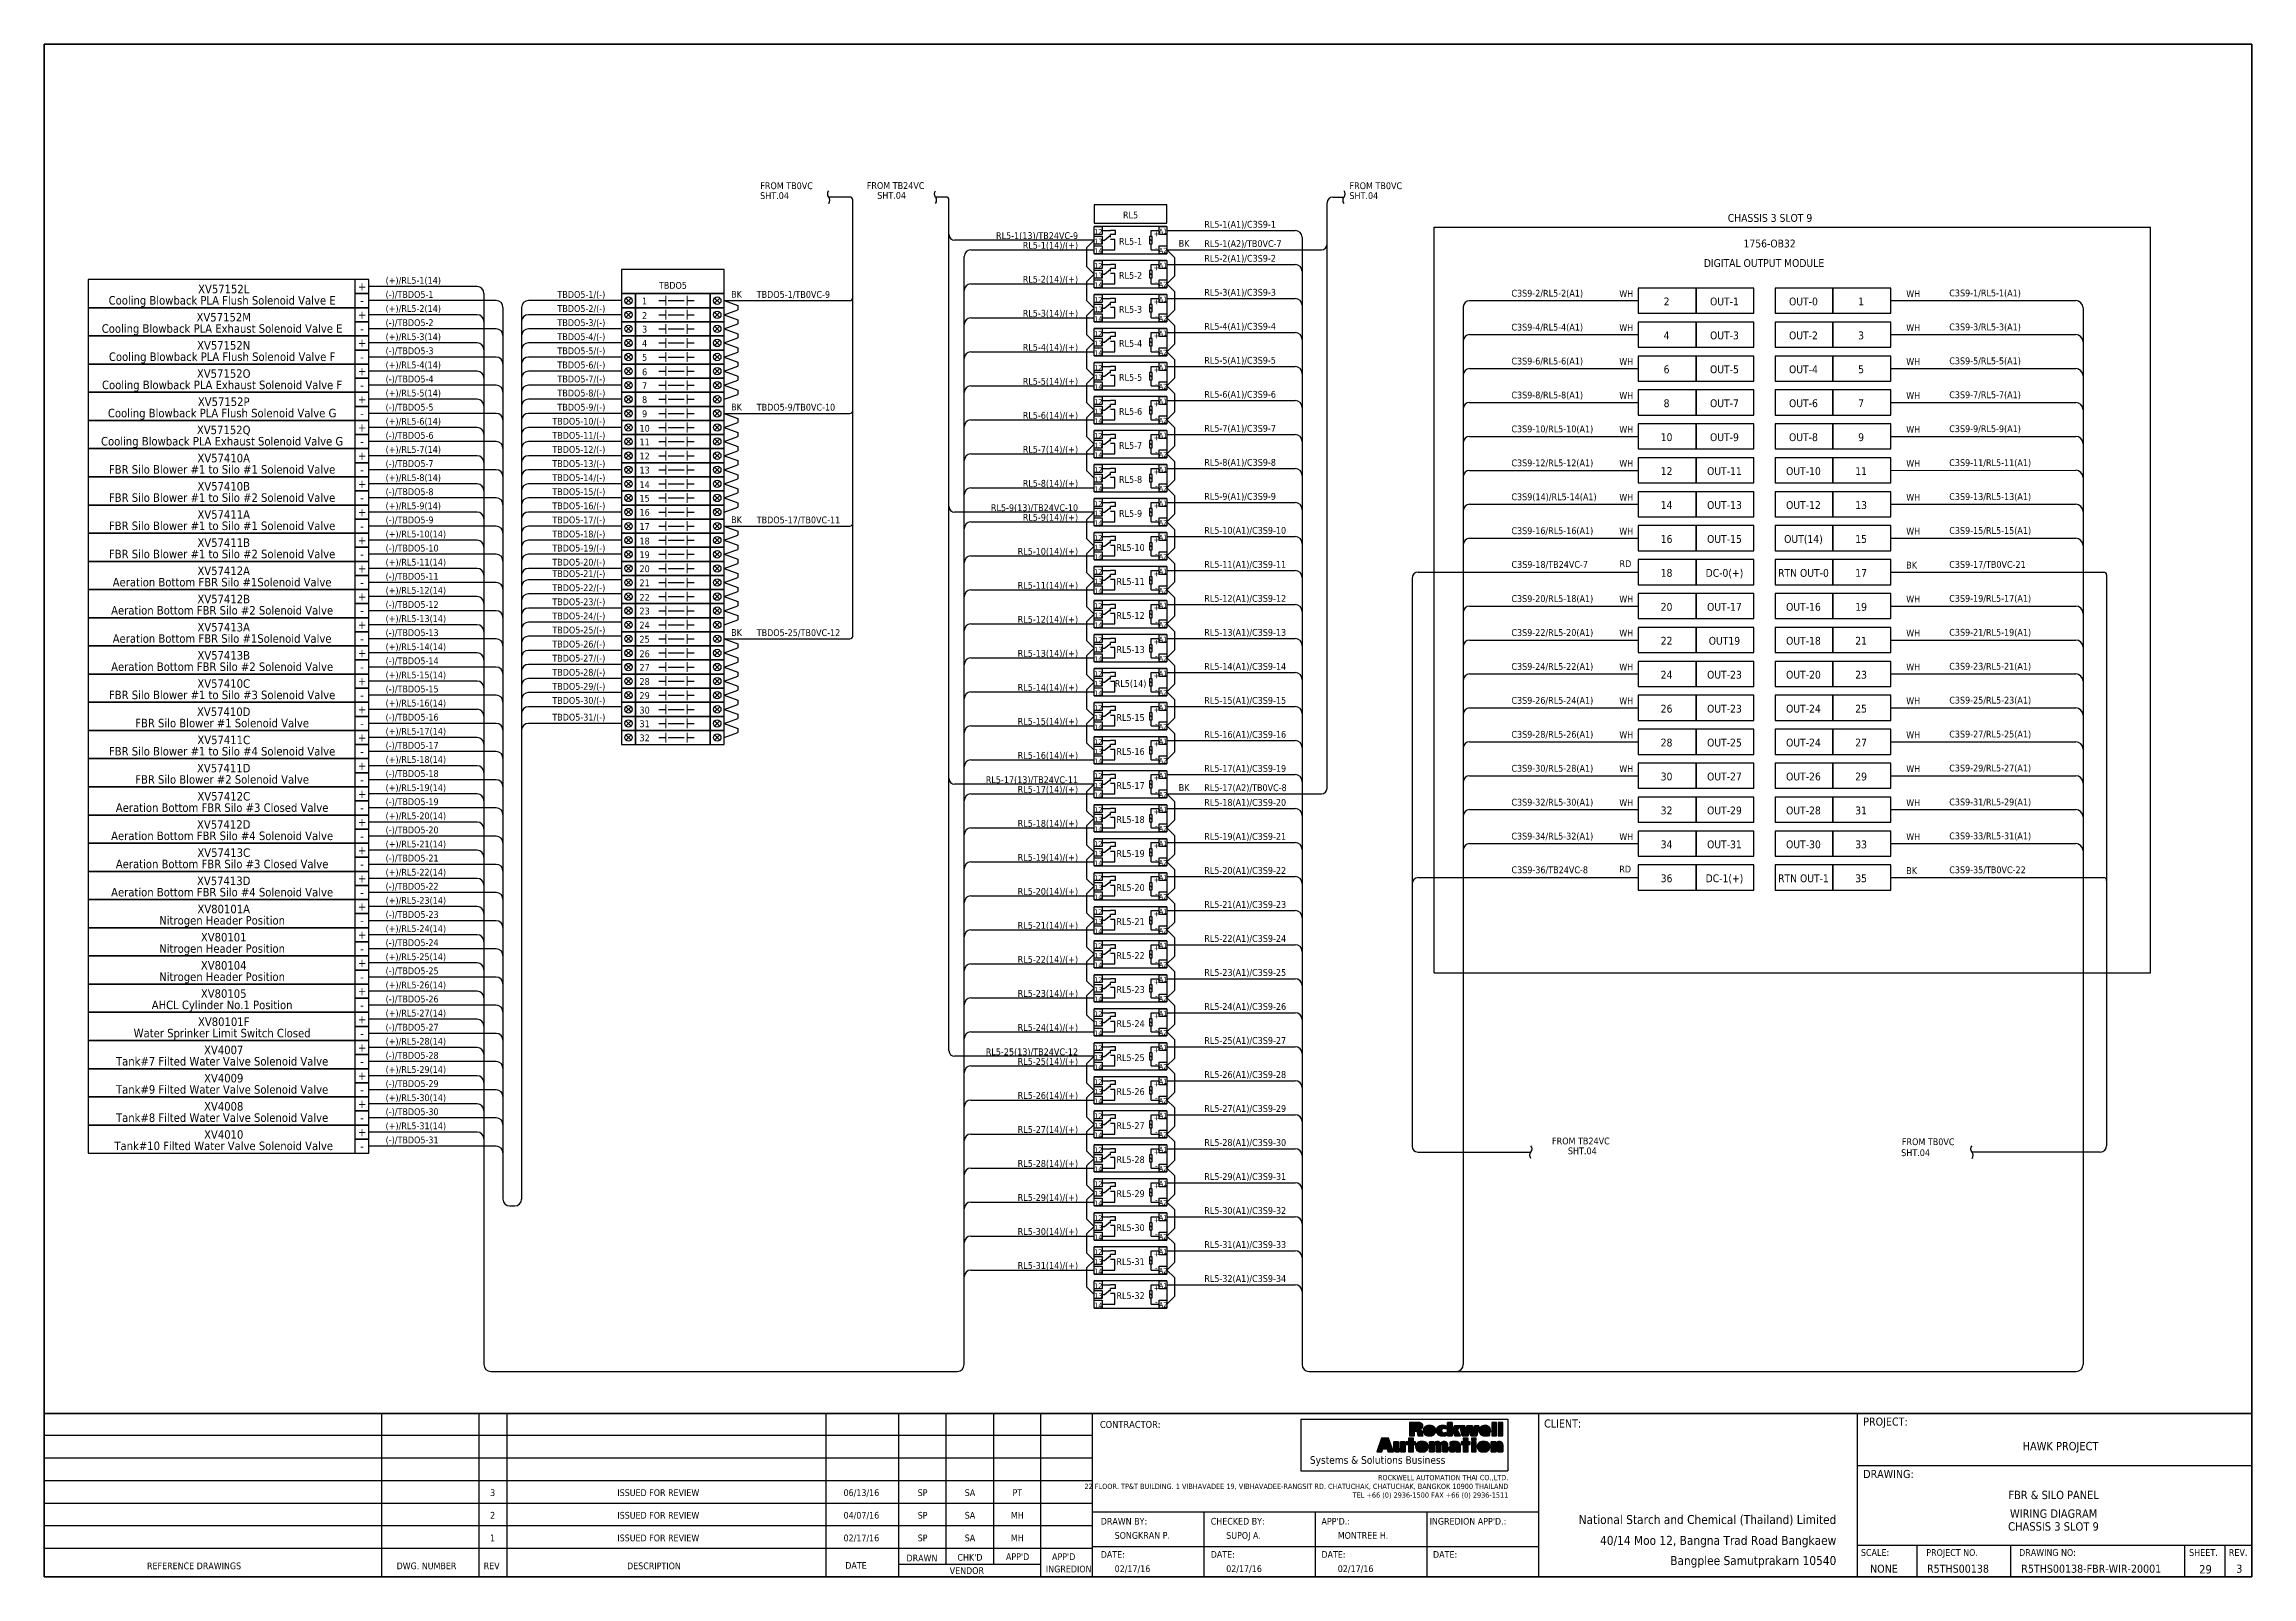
# Model space of a CAD drawing. Header units: millimetres. Extents: x 0 to 1792788, y -13 to 262234.
# Drawn here: x 1355985 to 1454875, y -13 to 68674 of the extents above; entities that cross this region are included whole.
import ezdxf
from ezdxf.enums import TextEntityAlignment as Align

# ---------------------------------------------------------------- set-up
doc = ezdxf.new("R2010")
doc.units = ezdxf.units.MM
for name, color, linetype, lineweight in [('ASHADE', 7, 'Continuous', 25), ('GT_1', 9, 'Continuous', 25), ('HELPPOINT', 7, 'Continuous', 25), ('IE-EQUIP', 253, 'Continuous', 25), ('MEMBER', 7, 'Continuous', 25), ('power', 7, 'Continuous', 25), ('RA_LOGO', 2, 'Continuous', 25), ('TITLE_BOX', 7, 'Continuous', 25)]:
    doc.layers.add(name, color=color, linetype=linetype, lineweight=lineweight)
doc.styles.add('Tahoma', font='')
doc.styles.get('Tahoma').set_extended_font_data('Tahoma')

msp = doc.modelspace()

# ---------------------------------------------------------------- texts
at = {"color": 7, "style": 'Tahoma'}
for s, p in [('FROM TB0VC', (1388062, 62176)), ('FROM TB0VC', (1414456, 62176)), ('SHT.04', (1388057, 61733)), ('SHT.04', (1414451, 61733)), ('BK', (1406805, 59591)), ('RL5-1(A2)/TB0VC-7', (1407950, 59584)), ('(-)/TBDO5-1', (1371280, 57304)), ('BK', (1386758, 57311)), ('TBDO5-1/TB0VC-9', (1387903, 57304)), ('(-)/TBDO5-2', (1371280, 56041)), ('(-)/TBDO5-3', (1371280, 54778)), ('(-)/TBDO5-4', (1371280, 53515)), ('(-)/TBDO5-5', (1371280, 52252)), ('BK', (1386758, 52259)), ('TBDO5-9/TB0VC-10', (1387903, 52252)), ('(-)/TBDO5-6', (1371280, 50989)), ('(-)/TBDO5-7', (1371280, 49726)), ('(-)/TBDO5-8', (1371280, 48463)), ('(-)/TBDO5-9', (1371280, 47200)), ('BK', (1386758, 47207)), ('TBDO5-17/TB0VC-11', (1387903, 47200)), ('(-)/TBDO5-10', (1371280, 45937)), ('C3S9-17/TB0VC-21', (1441321, 45205)), ('(-)/TBDO5-11', (1371280, 44674)), ('BK', (1439394, 45174)), ('(-)/TBDO5-12', (1371280, 43411)), ('(-)/TBDO5-13', (1371280, 42148)), ('BK', (1386758, 42155)), ('TBDO5-25/TB0VC-12', (1387903, 42148)), ('(-)/TBDO5-14', (1371280, 40886)), ('(-)/TBDO5-15', (1371280, 39623)), ('(-)/TBDO5-16', (1371280, 38360)), ('(-)/TBDO5-17', (1371280, 37097)), ('(-)/TBDO5-18', (1371280, 35834)), ('(-)/TBDO5-19', (1371280, 34571)), ('BK', (1406805, 35207)), ('RL5-17(A2)/TB0VC-8', (1407950, 35200)), ('(-)/TBDO5-20', (1371280, 33308)), ('(-)/TBDO5-21', (1371280, 32045)), ('BK', (1439394, 31488)), ('C3S9-35/TB0VC-22', (1441321, 31520)), ('(-)/TBDO5-22', (1371280, 30782)), ('(-)/TBDO5-23', (1371280, 29519)), ('(-)/TBDO5-24', (1371280, 28256)), ('(-)/TBDO5-25', (1371280, 26993)), ('(-)/TBDO5-26', (1371280, 25730)), ('(-)/TBDO5-27', (1371280, 24467)), ('(-)/TBDO5-28', (1371280, 23204)), ('(-)/TBDO5-29', (1371280, 21941)), ('(-)/TBDO5-30', (1371280, 20678)), ('(-)/TBDO5-31', (1371280, 19415)), ('SHT.04', (1439168, 18844)), ('FROM TB0VC', (1439198, 19333))]:
    msp.add_text(s, height=304.8, dxfattribs=at).set_placement(p)
at = {"color": 1, "style": 'Tahoma'}
for s, p in [('FROM TB24VC', (1392832, 62185)), ('SHT.04', (1393301, 61742)), ('C3S9-18/TB24VC-7', (1421713, 45205)), ('RD', (1426551, 45239)), ('C3S9-36/TB24VC-8', (1421713, 31520)), ('RD', (1426541, 31553)), ('FROM TB24VC', (1423527, 19368)), ('SHT.04', (1424239, 18925))]:
    msp.add_text(s, height=304.8, dxfattribs=at).set_placement(p)
at = {"color": 2, "style": 'Tahoma'}
for s, height, p in [('RL5', 304.8, (1404648, 61017)), ('CHASSIS 3 SLOT 9', 350.52, (1433292, 60886)), ('1756-OB32', 350.5, (1433274, 59739)), ('DIGITAL OUTPUT MODULE', 350.52, (1433022, 58864)), ('2', 351, (1428658, 57142)), ('OUT-1', 350.5, (1431251, 57142)), ('OUT-0', 350.5, (1434790, 57142)), ('1', 351, (1437372, 57142)), ('4', 351, (1428658, 55622)), ('OUT-3', 350.5, (1431251, 55622)), ('OUT-2', 350.5, (1434790, 55622)), ('3', 351, (1437372, 55622)), ('6', 351, (1428658, 54101)), ('OUT-5', 350.5, (1431251, 54101)), ('OUT-4', 350.5, (1434790, 54101)), ('5', 351, (1437372, 54101)), ('8', 351, (1428658, 52581)), ('OUT-7', 350.5, (1431251, 52581)), ('OUT-6', 350.5, (1434790, 52581)), ('7', 351, (1437372, 52581)), ('10', 350.5, (1428658, 51060)), ('OUT-9', 350.5, (1431251, 51060)), ('OUT-8', 350.5, (1434790, 51060)), ('9', 351, (1437372, 51060)), ('12', 350.5, (1428658, 49539)), ('OUT-11', 350.5, (1431251, 49539)), ('OUT-10', 350.5, (1434790, 49539)), ('11', 350.5, (1437372, 49539)), ('14', 350.5, (1428658, 48019)), ('OUT-13', 350.5, (1431251, 48019)), ('OUT-12', 350.5, (1434790, 48019)), ('13', 350.5, (1437372, 48019)), ('16', 350.5, (1428658, 46498)), ('OUT-15', 350.5, (1431251, 46498)), ('OUT(14)', 350.5, (1434790, 46498)), ('15', 350.5, (1437372, 46498)), ('18', 350.5, (1428658, 44978)), ('DC-0(+)', 350.5, (1431251, 44978)), ('RTN OUT-0', 350.5, (1434790, 44978)), ('17', 350.5, (1437372, 44978)), ('20', 350.5, (1428658, 43457)), ('OUT-17', 350.5, (1431251, 43457)), ('OUT-16', 350.5, (1434790, 43457)), ('19', 350.5, (1437372, 43457)), ('22', 350.5, (1428658, 41936)), ('OUT19', 350.5, (1431251, 41936)), ('OUT-18', 350.5, (1434790, 41936)), ('21', 350.5, (1437372, 41936)), ('24', 350.5, (1428658, 40416)), ('OUT-23', 350.5, (1431251, 40416)), ('OUT-20', 350.5, (1434790, 40416)), ('23', 350.5, (1437372, 40416)), ('26', 350.5, (1428658, 38895)), ('OUT-23', 350.5, (1431251, 38895)), ('OUT-24', 350.5, (1434790, 38895)), ('25', 350.5, (1437372, 38895)), ('28', 350.5, (1428658, 37375)), ('OUT-25', 350.5, (1431251, 37375)), ('OUT-24', 350.5, (1434790, 37375)), ('27', 350.5, (1437372, 37375)), ('30', 350.5, (1428658, 35854)), ('OUT-27', 350.5, (1431251, 35854)), ('OUT-26', 350.5, (1434790, 35854)), ('29', 350.5, (1437372, 35854)), ('32', 350.5, (1428658, 34333)), ('OUT-29', 350.5, (1431251, 34333)), ('OUT-28', 350.5, (1434790, 34333)), ('31', 350.5, (1437372, 34333)), ('34', 350.5, (1428658, 32813)), ('OUT-31', 350.5, (1431251, 32813)), ('OUT-30', 350.5, (1434790, 32813)), ('33', 350.5, (1437372, 32813)), ('36', 350.5, (1428658, 31292)), ('DC-1(+)', 350.5, (1431251, 31292)), ('RTN OUT-1', 350.5, (1434790, 31292)), ('35', 350.5, (1437372, 31292))]:
    msp.add_text(s, height=height, dxfattribs=at).set_placement(p, align=Align.MIDDLE_CENTER)
at = {"color": 4, "style": 'Tahoma'}
for s, p in [('RL5-1(A1)/C3S9-1', (1407950, 60448)), ('RL5-2(A1)/C3S9-2', (1407950, 58924)), ('(+)/RL5-1(14)', (1371280, 57936)), ('RL5-3(A1)/C3S9-3', (1407950, 57400)), ('C3S9-2/RL5-2(A1)', (1421708, 57360)), ('WH', (1426541, 57338)), ('WH', (1439394, 57338)), ('C3S9-1/RL5-1(A1)', (1441321, 57370)), ('(+)/RL5-2(14)', (1371280, 56673)), ('(+)/RL5-3(14)', (1371280, 55410)), ('RL5-4(A1)/C3S9-4', (1407950, 55876)), ('C3S9-4/RL5-4(A1)', (1421708, 55839)), ('WH', (1426541, 55818)), ('WH', (1439394, 55818)), ('C3S9-3/RL5-3(A1)', (1441321, 55850)), ('(+)/RL5-4(14)', (1371280, 54147)), ('RL5-5(A1)/C3S9-5', (1407950, 54352)), ('C3S9-6/RL5-6(A1)', (1421708, 54319)), ('WH', (1426541, 54297)), ('WH', (1439394, 54297)), ('C3S9-5/RL5-5(A1)', (1441321, 54329)), ('(+)/RL5-5(14)', (1371280, 52884)), ('RL5-6(A1)/C3S9-6', (1407950, 52828)), ('C3S9-8/RL5-8(A1)', (1421708, 52798)), ('WH', (1426541, 52777)), ('WH', (1439394, 52777)), ('C3S9-7/RL5-7(A1)', (1441321, 52808)), ('(+)/RL5-6(14)', (1371280, 51621)), ('RL5-7(A1)/C3S9-7', (1407950, 51304)), ('C3S9-10/RL5-10(A1)', (1421708, 51278)), ('WH', (1426541, 51256)), ('WH', (1439394, 51256)), ('C3S9-9/RL5-9(A1)', (1441321, 51288)), ('(+)/RL5-7(14)', (1371280, 50358)), ('RL5-8(A1)/C3S9-8', (1407950, 49780)), ('C3S9-12/RL5-12(A1)', (1421708, 49757)), ('WH', (1426541, 49735)), ('WH', (1439394, 49735)), ('C3S9-11/RL5-11(A1)', (1441321, 49767)), ('(+)/RL5-8(14)', (1371280, 49095)), ('RL5-9(A1)/C3S9-9', (1407950, 48256)), ('C3S9(14)/RL5-14(A1)', (1421708, 48236)), ('WH', (1426541, 48215)), ('WH', (1439394, 48215)), ('C3S9-13/RL5-13(A1)', (1441321, 48247)), ('(+)/RL5-9(14)', (1371280, 47832)), ('(+)/RL5-10(14)', (1371280, 46569)), ('RL5-10(A1)/C3S9-10', (1407950, 46732)), ('C3S9-16/RL5-16(A1)', (1421708, 46716)), ('WH', (1426541, 46694)), ('WH', (1439394, 46694)), ('C3S9-15/RL5-15(A1)', (1441321, 46726)), ('(+)/RL5-11(14)', (1371280, 45306)), ('RL5-11(A1)/C3S9-11', (1407950, 45208)), ('(+)/RL5-12(14)', (1371280, 44043)), ('RL5-12(A1)/C3S9-12', (1407950, 43684)), ('C3S9-20/RL5-18(A1)', (1421708, 43675)), ('WH', (1426541, 43653)), ('WH', (1439394, 43653)), ('C3S9-19/RL5-17(A1)', (1441321, 43685)), ('(+)/RL5-13(14)', (1371280, 42780)), ('(+)/RL5-14(14)', (1371280, 41517)), ('RL5-13(A1)/C3S9-13', (1407950, 42160)), ('C3S9-22/RL5-20(A1)', (1421708, 42154)), ('WH', (1426541, 42132)), ('WH', (1439394, 42132)), ('C3S9-21/RL5-19(A1)', (1441321, 42164)), ('(+)/RL5-15(14)', (1371280, 40254)), ('RL5-14(A1)/C3S9-14', (1407950, 40636)), ('C3S9-24/RL5-22(A1)', (1421708, 40633)), ('WH', (1426541, 40612)), ('WH', (1439394, 40612)), ('C3S9-23/RL5-21(A1)', (1441321, 40643)), ('(+)/RL5-16(14)', (1371280, 38991)), ('RL5-15(A1)/C3S9-15', (1407950, 39112)), ('C3S9-26/RL5-24(A1)', (1421708, 39113)), ('WH', (1426541, 39091)), ('WH', (1439394, 39091)), ('C3S9-25/RL5-23(A1)', (1441321, 39123)), ('(+)/RL5-17(14)', (1371280, 37728)), ('RL5-16(A1)/C3S9-16', (1407950, 37588)), ('C3S9-28/RL5-26(A1)', (1421708, 37592)), ('WH', (1426541, 37571)), ('WH', (1439394, 37571)), ('C3S9-27/RL5-25(A1)', (1441321, 37602)), ('(+)/RL5-18(14)', (1371280, 36465)), ('RL5-17(A1)/C3S9-19', (1407950, 36064)), ('C3S9-30/RL5-28(A1)', (1421708, 36071)), ('WH', (1426541, 36050)), ('WH', (1439394, 36050)), ('C3S9-29/RL5-27(A1)', (1441321, 36082)), ('(+)/RL5-19(14)', (1371280, 35202)), ('RL5-18(A1)/C3S9-20', (1407950, 34540)), ('C3S9-32/RL5-30(A1)', (1421708, 34551)), ('WH', (1426541, 34529)), ('WH', (1439394, 34529)), ('C3S9-31/RL5-29(A1)', (1441321, 34561)), ('(+)/RL5-20(14)', (1371280, 33939)), ('(+)/RL5-21(14)', (1371280, 32676)), ('RL5-19(A1)/C3S9-21', (1407950, 33016)), ('C3S9-34/RL5-32(A1)', (1421708, 33030)), ('WH', (1426541, 33009)), ('WH', (1439394, 33009)), ('C3S9-33/RL5-31(A1)', (1441321, 33040)), ('(+)/RL5-22(14)', (1371280, 31413)), ('RL5-20(A1)/C3S9-22', (1407950, 31492)), ('(+)/RL5-23(14)', (1371280, 30150)), ('RL5-21(A1)/C3S9-23', (1407950, 29968)), ('(+)/RL5-24(14)', (1371280, 28887)), ('RL5-22(A1)/C3S9-24', (1407950, 28444)), ('(+)/RL5-25(14)', (1371280, 27624)), ('RL5-23(A1)/C3S9-25', (1407950, 26920)), ('(+)/RL5-26(14)', (1371280, 26361)), ('RL5-24(A1)/C3S9-26', (1407950, 25396)), ('(+)/RL5-27(14)', (1371280, 25098)), ('(+)/RL5-28(14)', (1371280, 23835)), ('RL5-25(A1)/C3S9-27', (1407950, 23872)), ('(+)/RL5-29(14)', (1371280, 22572)), ('RL5-26(A1)/C3S9-28', (1407950, 22348)), ('(+)/RL5-30(14)', (1371280, 21309)), ('RL5-27(A1)/C3S9-29', (1407950, 20824)), ('(+)/RL5-31(14)', (1371280, 20046)), ('RL5-28(A1)/C3S9-30', (1407950, 19300)), ('RL5-29(A1)/C3S9-31', (1407950, 17776)), ('RL5-30(A1)/C3S9-32', (1407950, 16252)), ('RL5-31(A1)/C3S9-33', (1407950, 14728)), ('RL5-32(A1)/C3S9-34', (1407950, 13204))]:
    msp.add_text(s, height=304.8, dxfattribs=at).set_placement(p)
at = {"color": 1, "style": 'Tahoma'}
for s, p in [('RL5-1(13)/TB24VC-9', (1402298, 59940)), ('RL5-9(13)/TB24VC-10', (1402298, 47748)), ('RL5-17(13)/TB24VC-11', (1402298, 35556)), ('RL5-25(13)/TB24VC-12', (1402298, 23364))]:
    msp.add_text(s, height=304.8, dxfattribs=at).set_placement(p, align=Align.RIGHT)
at = {"color": 4, "style": 'Tahoma'}
for s, p in [('RL5-1(14)/(+)', (1402298, 59508)), ('RL5-2(14)/(+)', (1402298, 57984)), ('RL5-3(14)/(+)', (1402298, 56460)), ('RL5-4(14)/(+)', (1402298, 54936)), ('RL5-5(14)/(+)', (1402298, 53412)), ('RL5-6(14)/(+)', (1402298, 51888)), ('RL5-7(14)/(+)', (1402298, 50364)), ('RL5-8(14)/(+)', (1402298, 48840)), ('RL5-9(14)/(+)', (1402298, 47316)), ('RL5-10(14)/(+)', (1402298, 45792)), ('RL5-11(14)/(+)', (1402298, 44268)), ('RL5-12(14)/(+)', (1402298, 42744)), ('RL5-13(14)/(+)', (1402298, 41220)), ('RL5-14(14)/(+)', (1402298, 39696)), ('RL5-15(14)/(+)', (1402298, 38172)), ('RL5-16(14)/(+)', (1402298, 36648)), ('RL5-17(14)/(+)', (1402298, 35124)), ('RL5-18(14)/(+)', (1402298, 33600)), ('RL5-19(14)/(+)', (1402298, 32076)), ('RL5-20(14)/(+)', (1402298, 30552)), ('RL5-21(14)/(+)', (1402298, 29028)), ('RL5-22(14)/(+)', (1402298, 27504)), ('RL5-23(14)/(+)', (1402298, 25980)), ('RL5-24(14)/(+)', (1402298, 24456)), ('RL5-25(14)/(+)', (1402298, 22932)), ('RL5-26(14)/(+)', (1402298, 21408)), ('RL5-27(14)/(+)', (1402298, 19884)), ('RL5-28(14)/(+)', (1402298, 18360)), ('RL5-29(14)/(+)', (1402298, 16836)), ('RL5-30(14)/(+)', (1402298, 15312)), ('RL5-31(14)/(+)', (1402298, 13788))]:
    msp.add_text(s, height=304.8, dxfattribs=at).set_placement(p, align=Align.RIGHT)
at = {"color": 7, "style": 'Tahoma'}
for s, height, p in [('RL5-1', 304.8, (1404648, 59834)), ('RL5-2', 304.8, (1404648, 58310)), ('RL5-3', 304.8, (1404648, 56786)), ('RL5-4', 304.8, (1404648, 55262)), ('RL5-5', 304.8, (1404648, 53738)), ('RL5-6', 304.8, (1404648, 52214)), ('RL5-7', 304.8, (1404648, 50690)), ('RL5-8', 304.8, (1404648, 49166)), ('RL5-9', 304.8, (1404648, 47642)), ('RL5-10', 304.8, (1404648, 46118)), ('RL5-11', 304.8, (1404648, 44594)), ('RL5-12', 304.8, (1404648, 43070)), ('RL5-13', 304.8, (1404648, 41546)), ('RL5(14)', 304.8, (1404648, 40022)), ('RL5-15', 304.8, (1404648, 38498)), ('RL5-16', 304.8, (1404648, 36974)), ('RL5-17', 304.8, (1404648, 35450)), ('RL5-18', 304.8, (1404648, 33926)), ('RL5-19', 304.8, (1404648, 32402)), ('RL5-20', 304.8, (1404648, 30878)), ('RL5-21', 304.8, (1404648, 29354)), ('RL5-22', 304.8, (1404648, 27830)), ('RL5-23', 304.8, (1404648, 26306)), ('RL5-24', 304.8, (1404648, 24782)), ('RL5-25', 304.8, (1404648, 23258)), ('RL5-26', 304.8, (1404648, 21734)), ('RL5-27', 304.8, (1404648, 20210)), ('RL5-28', 304.8, (1404648, 18686)), ('RL5-29', 304.8, (1404648, 17162)), ('RL5-30', 304.8, (1404648, 15638)), ('RL5-31', 304.8, (1404648, 14114)), ('RL5-32', 304.8, (1404648, 12590)), ('CHASSIS 3 SLOT 9', 376.46, (1445989, 2247)), ('29', 376.5, (1452799, 327))]:
    msp.add_text(s, height=height, dxfattribs=at).set_placement(p, align=Align.MIDDLE_CENTER)
at = {"color": 4, "style": 'Tahoma'}
for s, height, p in [('Cooling Blowback PLA Flush Solenoid Valve E ', 381, (1364028, 57193)), ('XV57152L', 381, (1364028, 57701)), ('TBDO5', 304.8, (1384149, 57863)), ('XV57152M', 381, (1364028, 56438)), ('Cooling Blowback PLA Exhaust Solenoid Valve E ', 381, (1364028, 55930)), ('Cooling Blowback PLA Flush Solenoid Valve F ', 381, (1364028, 54667)), ('XV57152N', 381, (1364028, 55175)), ('Cooling Blowback PLA Exhaust Solenoid Valve F ', 381, (1364028, 53404)), ('XV57152O', 381, (1364028, 53912)), ('XV57152P', 381, (1364028, 52649)), ('Cooling Blowback PLA Flush Solenoid Valve G ', 381, (1364028, 52141)), ('XV57152Q', 381, (1364028, 51387)), ('Cooling Blowback PLA Exhaust Solenoid Valve G ', 381, (1364028, 50879)), ('FBR Silo Blower #1 to Silo #1 Solenoid Valve ', 381, (1364028, 49616)), ('XV57410A', 381, (1364028, 50124)), ('FBR Silo Blower #1 to Silo #2 Solenoid Valve ', 381, (1364028, 48353)), ('XV57410B', 381, (1364028, 48861)), ('XV57411A', 381, (1364028, 47598)), ('FBR Silo Blower #1 to Silo #1 Solenoid Valve ', 381, (1364028, 47090)), ('XV57411B', 381, (1364028, 46335)), ('FBR Silo Blower #1 to Silo #2 Solenoid Valve ', 381, (1364028, 45827)), ('Aeration Bottom FBR Silo #1Solenoid Valve ', 381, (1364028, 44564)), ('XV57412A', 381, (1364028, 45072)), ('XV57412B', 381, (1364028, 43809)), ('Aeration Bottom FBR Silo #2 Solenoid Valve ', 381, (1364028, 43301)), ('XV57413A', 381, (1364028, 42546)), ('Aeration Bottom FBR Silo #1Solenoid Valve ', 381, (1364028, 42038)), ('Aeration Bottom FBR Silo #2 Solenoid Valve ', 381, (1364028, 40775)), ('XV57413B', 381, (1364028, 41283)), ('FBR Silo Blower #1 to Silo #3 Solenoid Valve ', 381, (1364028, 39512)), ('XV57410C', 381, (1364028, 40020)), ('XV57410D', 381, (1364028, 38757)), ('FBR Silo Blower #1 Solenoid Valve ', 381, (1364028, 38249)), ('XV57411C', 381, (1364028, 37494)), ('FBR Silo Blower #1 to Silo #4 Solenoid Valve ', 381, (1364028, 36986)), ('FBR Silo Blower #2 Solenoid Valve ', 381, (1364028, 35723)), ('XV57411D', 381, (1364028, 36231)), ('Aeration Bottom FBR Silo #3 Closed Valve ', 381, (1364028, 34460)), ('XV57412C', 381, (1364028, 34968)), ('XV57412D', 381, (1364028, 33705)), ('Aeration Bottom FBR Silo #4 Solenoid Valve ', 381, (1364028, 33197)), ('XV57413C', 381, (1364028, 32442)), ('Aeration Bottom FBR Silo #3 Closed Valve ', 381, (1364028, 31934)), ('Aeration Bottom FBR Silo #4 Solenoid Valve ', 381, (1364028, 30671)), ('XV57413D', 381, (1364028, 31179)), ('XV80101A', 381, (1364028, 29916)), ('Nitrogen Header Position ', 381, (1364028, 29408)), ('XV80101', 381, (1364028, 28653)), ('Nitrogen Header Position ', 381, (1364028, 28145)), ('Nitrogen Header Position ', 381, (1364028, 26882)), ('XV80104', 381, (1364028, 27390)), ('AHCL Cylinder No.1 Position ', 381, (1364028, 25619)), ('XV80105', 381, (1364028, 26127)), ('XV80101F', 381, (1364028, 24864)), ('Water Sprinker Limit Switch Closed ', 381, (1364028, 24356)), ('XV4007', 381, (1364028, 23601)), ('Tank#7 Filted Water Valve Solenoid Valve ', 381, (1364028, 23093)), ('Tank#9 Filted Water Valve Solenoid Valve ', 381, (1364028, 21830)), ('XV4009', 381, (1364028, 22338)), ('Tank#8 Filted Water Valve Solenoid Valve ', 381, (1364028, 20567)), ('XV4008', 381, (1364028, 21075)), ('XV4010', 381, (1364028, 19812)), ('Tank#10 Filted Water Valve Solenoid Valve', 381, (1364028, 19304))]:
    msp.add_text(s, height=height, dxfattribs=at).set_placement(p, align=Align.MIDDLE_CENTER)
at = {"color": 7, "style": 'Tahoma'}
for s, p in [('TBDO5-1/(-)', (1381121, 57304)), ('TBDO5-2/(-)', (1381121, 56673)), ('TBDO5-3/(-)', (1381121, 56041)), ('TBDO5-4/(-)', (1381121, 55410)), ('TBDO5-5/(-)', (1381121, 54778)), ('TBDO5-6/(-)', (1381121, 54147)), ('TBDO5-7/(-)', (1381121, 53515)), ('TBDO5-8/(-)', (1381121, 52884)), ('TBDO5-9/(-)', (1381121, 52252)), ('TBDO5-10/(-)', (1381121, 51621)), ('TBDO5-11/(-)', (1381121, 50989)), ('TBDO5-12/(-)', (1381121, 50358)), ('TBDO5-13/(-)', (1381121, 49726)), ('TBDO5-14/(-)', (1381121, 49095)), ('TBDO5-15/(-)', (1381121, 48463)), ('TBDO5-16/(-)', (1381121, 47832)), ('TBDO5-17/(-)', (1381121, 47200)), ('TBDO5-18/(-)', (1381121, 46569)), ('TBDO5-19/(-)', (1381121, 45937)), ('TBDO5-20/(-)', (1381121, 45306)), ('TBDO5-21/(-)', (1381121, 44792)), ('TBDO5-22/(-)', (1381121, 44160)), ('TBDO5-23/(-)', (1381121, 43529)), ('TBDO5-24/(-)', (1381121, 42897)), ('TBDO5-25/(-)', (1381121, 42266)), ('TBDO5-26/(-)', (1381121, 41635)), ('TBDO5-27/(-)', (1381121, 41003)), ('TBDO5-28/(-)', (1381121, 40372)), ('TBDO5-29/(-)', (1381121, 39740)), ('TBDO5-30/(-)', (1381121, 39109)), ('TBDO5-31/(-)', (1381121, 38360))]:
    msp.add_text(s, height=304.8, dxfattribs=at).set_placement(p, align=Align.RIGHT)
at = {"layer": 'power', "color": 1, "style": 'Tahoma'}
for p in [(1370226, 57813), (1370226, 56550), (1370226, 55287), (1370226, 54024), (1370226, 52761), (1370226, 51498), (1370226, 50235), (1370226, 48972), (1370226, 47709), (1370226, 46446), (1370226, 45183), (1370226, 43920), (1370226, 42657), (1370226, 41394), (1370226, 40131), (1370226, 38868), (1370226, 37605), (1370226, 36342), (1370226, 35079), (1370226, 33816), (1370226, 32553), (1370226, 31290), (1370226, 30027), (1370226, 28765), (1370226, 27502), (1370226, 26239), (1370226, 24976), (1370226, 23713), (1370226, 22450), (1370226, 21187), (1370226, 19924)]:
    msp.add_text('+', height=381, dxfattribs=at).set_placement(p, align=Align.MIDDLE_CENTER)
at = {"layer": 'power', "color": 7, "style": 'Tahoma'}
for s, height, p in [('-', 381, (1370226, 57183)), ('2', 305, (1382882, 56510)), ('1', 305, (1382882, 57162)), ('-', 381, (1370226, 55920)), ('4', 305, (1382882, 55267)), ('3', 305, (1382882, 55899)), ('-', 381, (1370226, 54657)), ('5', 305, (1382882, 54636)), ('6', 305, (1382882, 53984)), ('7', 305, (1382882, 53373)), ('-', 381, (1370226, 53394)), ('8', 305, (1382882, 52741)), ('-', 381, (1370226, 52131)), ('10', 305.3, (1382882, 51458)), ('9', 305, (1382882, 52110)), ('-', 381, (1370226, 50868)), ('11', 305.3, (1382882, 50847)), ('-', 381, (1370226, 49605)), ('12', 305.3, (1382882, 50215)), ('13', 305.3, (1382882, 49584)), ('14', 305.3, (1382882, 48932)), ('15', 305.3, (1382882, 48321)), ('-', 381, (1370226, 48342)), ('16', 305.3, (1382882, 47689)), ('-', 381, (1370226, 47079)), ('17', 305.3, (1382882, 47058)), ('18', 305.3, (1382882, 46406)), ('-', 381, (1370226, 45816)), ('19', 305.3, (1382882, 45795)), ('-', 381, (1370226, 44553)), ('20', 305.3, (1382882, 45164)), ('21', 305.3, (1382882, 44532)), ('22', 305.3, (1382882, 43880)), ('-', 381, (1370226, 43290)), ('23', 305.3, (1382882, 43269)), ('24', 305.3, (1382882, 42638)), ('-', 381, (1370226, 42027)), ('25', 305.3, (1382882, 42006)), ('-', 381, (1370226, 40764)), ('26', 305.3, (1382882, 41354)), ('27', 305.3, (1382882, 40743)), ('28', 305.3, (1382882, 40112)), ('29', 305.3, (1382882, 39480)), ('-', 381, (1370226, 39501)), ('30', 305.3, (1382882, 38828)), ('-', 381, (1370226, 38238)), ('31', 305.3, (1382882, 38217)), ('32', 305.3, (1382882, 37586)), ('-', 381, (1370226, 36975)), ('-', 381, (1370226, 35712)), ('-', 381, (1370226, 34449)), ('-', 381, (1370226, 33186)), ('-', 381, (1370226, 31923)), ('-', 381, (1370226, 30660)), ('-', 381, (1370226, 29397)), ('-', 381, (1370226, 28134)), ('-', 381, (1370226, 26871)), ('-', 381, (1370226, 25608)), ('-', 381, (1370226, 24345)), ('-', 381, (1370226, 23082)), ('-', 381, (1370226, 21819)), ('-', 381, (1370226, 20556)), ('-', 381, (1370226, 19293))]:
    msp.add_text(s, height=height, dxfattribs=at).set_placement(p, align=Align.MIDDLE_CENTER)

# ---------------------------------------------------------------- blocks, each defined once
blk = doc.blocks.new('RA_LOGO1')
at = {"layer": 'RA_LOGO', "linetype": 'Continuous', "ltscale": 25.4}
for color, points in [(1, [(25.1, 13.7), (25.8, 13.7), (26.2, 13.7), (26.6, 13.5), (26.8, 13.2), (26.9, 12.8), (27, 12.3), (27.1, 11.7), (27.2, 11.1), (27.3, 10.7), (30.8, 10.7), (30.7, 11.1), (30.6, 11.7), (30.5, 12.2), (30.4, 12.8), (30.2, 13.4), (30, 13.9), (29.6, 14.3), (29.1, 14.6), (28.4, 14.8), (29, 15), (29.5, 15.2), (29.8, 15.5), (30.2, 15.8), (30.4, 16.2), (30.6, 16.6), (30.6, 17.2), (30.6, 17.6), (30.5, 18), (30.3, 18.4), (30.1, 18.6), (29.8, 18.9), (29.5, 19.1), (29.1, 19.3), (28.7, 19.4), (28.2, 19.5), (27.7, 19.5), (27.2, 19.5), (21.7, 19.5), (21.7, 10.7), (25.1, 10.7)]), (1, [(24.9, 15.7), (24.9, 17.6), (25.9, 17.6), (26.5, 17.5), (27, 17.2), (27.2, 16.7), (27.1, 16.1), (26.8, 15.8), (26.3, 15.7), (25.8, 15.7)]), (1, [(33, 17.2), (32.6, 17), (32.3, 16.8), (32, 16.6), (31.7, 16.4), (31.4, 16.1), (31.3, 15.7), (31.1, 15.4), (31, 15), (30.9, 14.6), (30.9, 14.1), (30.9, 13.7), (31, 13.3), (31.1, 12.9), (31.2, 12.5), (31.4, 12.2), (31.6, 11.9), (31.8, 11.6), (32.1, 11.3), (32.4, 11.1), (32.8, 11), (33.1, 10.8), (33.6, 10.7), (34, 10.6), (34.5, 10.6), (35, 10.5), (35.5, 10.6), (36, 10.6), (36.5, 10.7), (36.9, 10.8), (37.3, 11), (37.6, 11.1), (37.9, 11.3), (38.2, 11.6), (38.4, 11.9), (38.7, 12.2), (38.8, 12.5), (39, 12.9), (39, 13.3), (39.1, 13.7), (39.1, 14.1), (39.1, 14.6), (39, 15), (38.9, 15.4), (38.8, 15.7), (38.6, 16.1), (38.3, 16.4), (38.1, 16.6), (37.7, 16.8), (37.4, 17), (37, 17.2), (36.6, 17.3), (36.1, 17.4), (35.6, 17.4), (35, 17.5), (34.5, 17.4), (33.9, 17.4), (33.5, 17.3)]), (1, [(34.6, 15.4), (35, 15.6), (35.5, 15.4), (35.7, 14.8), (35.7, 14.1), (35.7, 13.4), (35.6, 12.9), (35.4, 12.6), (35, 12.4), (34.6, 12.6), (34.4, 12.9), (34.3, 13.4), (34.3, 14.1), (34.4, 14.8)]), (1, [(43.1, 14.6), (43.3, 15), (43.6, 15.3), (44.1, 15.5), (44.6, 15.6), (45.2, 15.5), (45.6, 15.4), (46, 15.2), (46, 17.2), (45.5, 17.3), (45, 17.4), (44.4, 17.4), (43.7, 17.5), (43.2, 17.4), (42.7, 17.4), (42.2, 17.3), (41.7, 17.2), (41.3, 17), (41, 16.8), (40.7, 16.6), (40.4, 16.4), (40.2, 16.1), (40, 15.7), (39.8, 15.4), (39.7, 15), (39.6, 14.6), (39.6, 14.1), (39.6, 13.7), (39.7, 13.3), (39.8, 12.9), (39.9, 12.5), (40.1, 12.2), (40.3, 11.9), (40.5, 11.6), (40.8, 11.3), (41.1, 11.1), (41.5, 11), (41.8, 10.8), (42.3, 10.7), (42.7, 10.6), (43.2, 10.6), (43.7, 10.5), (44.4, 10.6), (45, 10.6), (45.6, 10.7), (46.1, 10.9), (46.1, 12.8), (45.6, 12.6), (45.2, 12.5), (44.6, 12.4), (44.1, 12.5), (43.6, 12.7), (43.3, 13), (43.1, 13.5), (43, 14.1)]), (1, [(50.1, 19.5), (46.9, 19.5), (46.9, 10.7), (50.1, 10.7), (50.1, 14.4)]), (1, [(50.1, 14.4), (51.9, 10.7), (55.6, 10.7), (53.4, 14.4), (55.2, 17.3), (51.7, 17.3)]), (1, [(56.7, 10.7), (60.7, 10.7), (61.5, 15.2), (61.6, 15.2), (62.4, 10.7), (66.4, 10.7), (67.8, 17.3), (64.9, 17.3), (64.3, 13), (64.3, 13), (63.6, 17.3), (59.7, 17.3), (59, 13), (59, 13), (58.4, 17.3), (55.2, 17.3)]), (1, [(71.6, 10.6), (72.1, 10.5), (72.6, 10.5), (73.2, 10.6), (73.7, 10.6), (74.2, 10.7), (74.6, 10.8), (75.1, 10.9), (75.1, 12.6), (74.6, 12.4), (74.1, 12.3), (73.5, 12.2), (72.9, 12.2), (72.4, 12.2), (71.9, 12.3), (71.5, 12.5), (71.2, 12.8), (71.1, 13.2), (75.6, 13.2), (75.6, 13.6), (75.5, 14.1), (75.5, 14.5), (75.4, 15), (75.3, 15.4), (75.2, 15.7), (75, 16.1), (74.8, 16.4), (74.5, 16.6), (74.2, 16.9), (73.9, 17.1), (73.5, 17.2), (73.1, 17.4), (72.6, 17.4), (72.1, 17.5), (71.5, 17.4), (71, 17.4), (70.5, 17.3), (70.1, 17.2), (69.7, 17), (69.3, 16.8), (69, 16.6), (68.7, 16.4), (68.5, 16.1), (68.3, 15.7), (68.2, 15.4), (68.1, 15), (68, 14.6), (68, 14.1), (68, 13.7), (68, 13.3), (68.1, 12.9), (68.3, 12.5), (68.4, 12.2), (68.6, 11.9), (68.9, 11.6), (69.2, 11.3), (69.5, 11.1), (69.8, 11), (70.2, 10.8), (70.6, 10.7), (71.1, 10.6)]), (1, [(71.1, 14.6), (71.1, 15.2), (71.4, 15.7), (72, 15.9), (72.5, 15.7), (72.7, 15.2), (72.8, 14.6)]), (1, [(76.4, 10.7), (79.5, 10.7), (79.5, 19.5), (76.4, 19.5)]), (1, [(83.6, 19.5), (80.5, 19.5), (80.5, 10.7), (83.6, 10.7)]), (252, [(6.9, 1.9), (7.5, 0), (11.1, 0), (7.9, 9), (3.2, 9), (0, 0), (3.4, 0), (4, 1.9)]), (252, [(6.5, 4.1), (4.5, 4.1), (5.5, 7.1)]), (252, [(18.9, 6.7), (15.7, 6.7), (15.7, 2.8), (15.7, 2.4), (15.5, 2.1), (15.1, 1.9), (14.7, 2.1), (14.5, 2.4), (14.5, 2.8), (14.5, 6.7), (11.3, 6.7), (11.3, 2), (11.3, 1.6), (11.4, 1.2), (11.6, 0.8), (11.8, 0.5), (12.1, 0.2), (12.5, 0), (13, -0.1), (13.6, -0.1), (14.2, -0.1), (14.7, 0), (15.2, 0.3), (15.5, 0.7), (15.9, 1.2), (15.9, 0), (18.9, 0)]), (252, [(24.3, 4.9), (25.7, 4.9), (25.7, 6.7), (24.3, 6.7), (24.3, 9), (21, 9), (21, 6.7), (19.6, 6.7), (19.6, 4.9), (21, 4.9), (21, 0), (24.3, 0)]), (252, [(29, -0.1), (29.4, -0.1), (30, -0.1), (30.5, -0.1), (31, -0.1), (31.4, 0), (31.9, 0.1), (32.3, 0.3), (32.6, 0.5), (32.9, 0.7), (33.2, 0.9), (33.5, 1.2), (33.7, 1.5), (33.8, 1.9), (34, 2.2), (34.1, 2.6), (34.1, 3), (34.2, 3.5), (34.1, 4), (34.1, 4.4), (34, 4.8), (33.8, 5.1), (33.6, 5.5), (33.4, 5.8), (33.1, 6), (32.8, 6.3), (32.4, 6.4), (32, 6.6), (31.5, 6.7), (31.1, 6.8), (30.5, 6.9), (30, 6.9), (29.4, 6.9), (28.9, 6.8), (28.4, 6.7), (28, 6.6), (27.6, 6.4), (27.2, 6.3), (26.9, 6), (26.6, 5.8), (26.4, 5.5), (26.2, 5.1), (26, 4.8), (25.9, 4.4), (25.8, 4), (25.8, 3.5), (25.8, 3), (25.9, 2.6), (26, 2.2), (26.1, 1.9), (26.3, 1.5), (26.5, 1.2), (26.7, 0.9), (27, 0.7), (27.3, 0.5), (27.7, 0.3), (28.1, 0.1), (28.5, 0)]), (252, [(29.6, 1.9), (29.4, 2.3), (29.3, 2.8), (29.3, 3.5), (29.3, 4.2), (29.5, 4.7), (30, 5), (30.4, 4.7), (30.6, 4.2), (30.7, 3.5), (30.7, 2.8), (30.6, 2.3), (30.4, 1.9), (30, 1.8)]), (252, [(38.2, 3.9), (38.2, 4.3), (38.4, 4.7), (38.8, 4.8), (39.2, 4.7), (39.4, 4.3), (39.4, 3.9), (39.4, 0), (42.6, 0), (42.6, 3.9), (42.6, 4.3), (42.8, 4.7), (43.2, 4.8), (43.6, 4.7), (43.8, 4.3), (43.8, 3.9), (43.8, 0), (47, 0), (47, 4), (47, 4.4), (47, 4.8), (47, 5.1), (46.9, 5.5), (46.8, 5.8), (46.6, 6.1), (46.4, 6.4), (46.1, 6.6), (45.7, 6.7), (45.2, 6.8), (44.7, 6.9), (44.1, 6.8), (43.6, 6.7), (43.1, 6.5), (42.7, 6.1), (42.5, 5.7), (42.2, 6.2), (41.9, 6.5), (41.4, 6.7), (40.9, 6.8), (40.4, 6.9), (39.9, 6.8), (39.4, 6.7), (39, 6.6), (38.6, 6.3), (38.3, 6), (38, 5.5), (38, 6.7), (35, 6.7), (35, 0), (38.2, 0)]), (252, [(47.8, 1.3), (48, 0.9), (48.2, 0.6), (48.5, 0.3), (48.9, 0.1), (49.3, 0), (49.8, -0.1), (50.2, -0.1), (50.8, -0.1), (51.3, 0), (51.7, 0.2), (52.1, 0.6), (52.5, 1), (52.5, 0), (55.5, 0), (55.5, 4.1), (55.4, 4.6), (55.4, 5), (55.2, 5.4), (55, 5.7), (54.7, 6), (54.4, 6.2), (54.1, 6.4), (53.8, 6.6), (53.4, 6.7), (53, 6.8), (52.6, 6.8), (52.2, 6.9), (51.8, 6.9), (51.4, 6.9), (50.7, 6.9), (50.1, 6.8), (49.6, 6.7), (49.1, 6.6), (48.5, 6.5), (48.5, 4.6), (49.1, 4.8), (49.6, 5), (50.2, 5.1), (50.8, 5.2), (51.3, 5.2), (51.7, 5.1), (52.1, 4.9), (52.4, 4.6), (52.5, 4.2), (52.2, 4.2), (51.7, 4.3), (51.2, 4.3), (50.8, 4.3), (50.4, 4.2), (49.9, 4.2), (49.5, 4.1), (49.1, 3.9), (48.7, 3.7), (48.4, 3.5), (48.1, 3.2), (47.9, 2.8), (47.8, 2.3), (47.8, 1.8)]), (252, [(50.7, 2.2), (51, 2.7), (51.5, 2.9), (52.2, 3), (52.5, 3), (52.5, 2.7), (52.4, 2.2), (52.1, 1.7), (51.5, 1.6), (51.1, 1.6), (50.8, 1.8)]), (252, [(57.3, 0), (60.6, 0), (60.6, 4.9), (62, 4.9), (62, 6.7), (60.6, 6.7), (60.6, 9), (57.3, 9), (57.3, 6.7), (56, 6.7), (56, 4.9), (57.3, 4.9)]), (252, [(66, 7.5), (66, 9), (62.8, 9), (62.8, 7.5)]), (252, [(62.8, 0), (66, 0), (66, 6.7), (62.8, 6.7)]), (252, [(69.9, -0.1), (70.4, -0.1), (70.9, -0.1), (71.4, -0.1), (71.9, -0.1), (72.4, 0), (72.8, 0.1), (73.2, 0.3), (73.5, 0.5), (73.8, 0.7), (74.1, 0.9), (74.4, 1.2), (74.6, 1.5), (74.8, 1.9), (74.9, 2.2), (75, 2.6), (75, 3), (75.1, 3.5), (75, 4), (75, 4.4), (74.9, 4.8), (74.7, 5.1), (74.5, 5.5), (74.3, 5.8), (74, 6), (73.7, 6.3), (73.3, 6.4), (72.9, 6.6), (72.5, 6.7), (72, 6.8), (71.4, 6.9), (70.9, 6.9), (70.3, 6.9), (69.8, 6.8), (69.3, 6.7), (68.9, 6.6), (68.5, 6.4), (68.1, 6.3), (67.8, 6), (67.5, 5.8), (67.3, 5.5), (67.1, 5.1), (66.9, 4.8), (66.8, 4.4), (66.7, 4), (66.7, 3.5), (66.7, 3), (66.8, 2.6), (66.9, 2.2), (67, 1.9), (67.2, 1.5), (67.4, 1.2), (67.6, 0.9), (67.9, 0.7), (68.2, 0.5), (68.6, 0.3), (69, 0.1), (69.4, 0)]), (252, [(70.5, 1.9), (70.3, 2.3), (70.2, 2.8), (70.2, 3.5), (70.2, 4.2), (70.4, 4.7), (70.9, 5), (71.4, 4.7), (71.6, 4.2), (71.6, 3.5), (71.6, 2.8), (71.5, 2.3), (71.3, 1.9), (70.9, 1.8)]), (252, [(79.2, 3.9), (79.2, 4.3), (79.3, 4.7), (79.7, 4.8), (80.1, 4.7), (80.3, 4.3), (80.3, 3.9), (80.3, 0), (83.6, 0), (83.6, 4.7), (83.5, 5.1), (83.4, 5.6), (83.3, 5.9), (83, 6.3), (82.7, 6.5), (82.3, 6.7), (81.8, 6.8), (81.2, 6.9), (80.7, 6.8), (80.1, 6.7), (79.7, 6.4), (79.3, 6.1), (79, 5.5), (79, 6.7), (75.9, 6.7), (75.9, 0), (79.2, 0)])]:
    blk.add_hatch(color=color, dxfattribs=at).paths.add_polyline_path(points, flags=0)
at = {"layer": 'RA_LOGO', "color": 1, "linetype": 'Continuous', "ltscale": 25.4}
for points in [[(29.1, 19.3), (28.7, 19.4), (28.2, 19.5), (27.7, 19.5), (27.2, 19.5), (21.7, 19.5), (21.7, 10.7), (25.1, 10.7), (25.1, 13.7), (25.8, 13.7), (26.2, 13.7), (26.6, 13.5), (26.8, 13.2), (26.9, 12.8), (27, 12.3), (27.1, 11.7), (27.2, 11.1), (27.3, 10.7), (30.8, 10.7), (30.7, 11.1), (30.6, 11.7), (30.5, 12.2), (30.4, 12.8), (30.2, 13.4), (30, 13.9), (29.6, 14.3), (29.1, 14.6), (28.5, 14.8), (28.5, 14.8), (29, 15), (29.5, 15.2), (29.8, 15.5), (30.2, 15.8), (30.4, 16.2), (30.6, 16.6), (30.6, 17.2), (30.6, 17.6), (30.5, 18), (30.3, 18.4), (30.1, 18.6), (29.8, 18.9), (29.5, 19.1)], [(25.1, 13.7), (25.8, 13.7), (26.2, 13.7), (26.6, 13.5), (26.8, 13.2), (26.9, 12.8), (27, 12.3), (27.1, 11.7), (27.2, 11.1), (27.3, 10.7), (30.8, 10.7), (30.7, 11.1), (30.6, 11.7), (30.5, 12.2), (30.4, 12.8), (30.2, 13.4), (30, 13.9), (29.6, 14.3), (29.1, 14.6), (28.4, 14.8), (29, 15), (29.5, 15.2), (29.8, 15.5), (30.2, 15.8), (30.4, 16.2), (30.6, 16.6), (30.6, 17.2), (30.6, 17.6), (30.5, 18), (30.3, 18.4), (30.1, 18.6), (29.8, 18.9), (29.5, 19.1), (29.1, 19.3), (28.7, 19.4), (28.2, 19.5), (27.7, 19.5), (27.2, 19.5), (21.7, 19.5), (21.7, 10.7), (25.1, 10.7)], [(24.9, 15.7), (24.9, 17.6), (25.9, 17.6), (26.5, 17.5), (27, 17.2), (27.2, 16.7), (27.1, 16.1), (26.8, 15.8), (26.3, 15.7), (25.8, 15.7)], [(25.8, 15.7), (24.9, 15.7), (24.9, 17.6), (25.9, 17.6), (26.5, 17.5), (27, 17.2), (27.2, 16.7), (27.1, 16.1), (26.8, 15.8), (26.3, 15.7)], [(37, 17.2), (36.6, 17.3), (36.1, 17.4), (35.6, 17.4), (35, 17.5), (34.5, 17.4), (33.9, 17.4), (33.5, 17.3), (33, 17.2), (32.6, 17), (32.3, 16.8), (32, 16.6), (31.7, 16.4), (31.4, 16.1), (31.3, 15.7), (31.1, 15.4), (31, 15), (30.9, 14.6), (30.9, 14.1), (30.9, 14.1), (30.9, 13.7), (31, 13.3), (31.1, 12.9), (31.2, 12.5), (31.4, 12.2), (31.6, 11.9), (31.8, 11.6), (32.1, 11.3), (32.4, 11.1), (32.8, 11), (33.1, 10.8), (33.6, 10.7), (34, 10.6), (34.5, 10.6), (35, 10.5), (35.5, 10.6), (36, 10.6), (36.5, 10.7), (36.9, 10.8), (37.3, 11), (37.6, 11.1), (37.9, 11.3), (38.2, 11.6), (38.4, 11.9), (38.7, 12.2), (38.8, 12.5), (39, 12.9), (39, 13.3), (39.1, 13.7), (39.1, 14.1), (39.1, 14.6), (39, 15), (38.9, 15.4), (38.8, 15.7), (38.6, 16.1), (38.3, 16.4), (38.1, 16.6), (37.7, 16.8), (37.4, 17)], [(33, 17.2), (32.6, 17), (32.3, 16.8), (32, 16.6), (31.7, 16.4), (31.4, 16.1), (31.3, 15.7), (31.1, 15.4), (31, 15), (30.9, 14.6), (30.9, 14.1), (30.9, 13.7), (31, 13.3), (31.1, 12.9), (31.2, 12.5), (31.4, 12.2), (31.6, 11.9), (31.8, 11.6), (32.1, 11.3), (32.4, 11.1), (32.8, 11), (33.1, 10.8), (33.6, 10.7), (34, 10.6), (34.5, 10.6), (35, 10.5), (35.5, 10.6), (36, 10.6), (36.5, 10.7), (36.9, 10.8), (37.3, 11), (37.6, 11.1), (37.9, 11.3), (38.2, 11.6), (38.4, 11.9), (38.7, 12.2), (38.8, 12.5), (39, 12.9), (39, 13.3), (39.1, 13.7), (39.1, 14.1), (39.1, 14.6), (39, 15), (38.9, 15.4), (38.8, 15.7), (38.6, 16.1), (38.3, 16.4), (38.1, 16.6), (37.7, 16.8), (37.4, 17), (37, 17.2), (36.6, 17.3), (36.1, 17.4), (35.6, 17.4), (35, 17.5), (34.5, 17.4), (33.9, 17.4), (33.5, 17.3)], [(34.3, 14.1), (34.4, 14.8), (34.6, 15.4), (35, 15.6), (35.5, 15.4), (35.7, 14.8), (35.7, 14.1), (35.7, 13.4), (35.6, 12.9), (35.4, 12.6), (35, 12.4), (34.6, 12.6), (34.4, 12.9), (34.3, 13.4)], [(34.6, 15.4), (35, 15.6), (35.5, 15.4), (35.7, 14.8), (35.7, 14.1), (35.7, 13.4), (35.6, 12.9), (35.4, 12.6), (35, 12.4), (34.6, 12.6), (34.4, 12.9), (34.3, 13.4), (34.3, 14.1), (34.4, 14.8)], [(42.7, 17.4), (43.2, 17.4), (43.7, 17.5), (44.4, 17.4), (45, 17.4), (45.5, 17.3), (46, 17.2), (46, 15.2), (45.6, 15.4), (45.2, 15.5), (44.6, 15.6), (44.1, 15.5), (43.6, 15.3), (43.3, 15), (43.1, 14.6), (43, 14.1), (43.1, 13.5), (43.3, 13), (43.6, 12.7), (44.1, 12.5), (44.6, 12.4), (45.2, 12.5), (45.6, 12.6), (46.1, 12.8), (46.1, 10.9), (45.6, 10.7), (45, 10.6), (44.4, 10.6), (43.7, 10.5), (43.2, 10.6), (42.7, 10.6), (42.3, 10.7), (41.8, 10.8), (41.5, 11), (41.1, 11.1), (40.8, 11.3), (40.5, 11.6), (40.3, 11.9), (40.1, 12.2), (39.9, 12.5), (39.8, 12.9), (39.7, 13.3), (39.6, 13.7), (39.6, 14.1), (39.6, 14.6), (39.7, 15), (39.8, 15.4), (40, 15.7), (40.2, 16.1), (40.4, 16.4), (40.7, 16.6), (41, 16.8), (41.3, 17), (41.7, 17.2), (42.2, 17.3)], [(43.1, 14.6), (43.3, 15), (43.6, 15.3), (44.1, 15.5), (44.6, 15.6), (45.2, 15.5), (45.6, 15.4), (46, 15.2), (46, 17.2), (45.5, 17.3), (45, 17.4), (44.4, 17.4), (43.7, 17.5), (43.2, 17.4), (42.7, 17.4), (42.2, 17.3), (41.7, 17.2), (41.3, 17), (41, 16.8), (40.7, 16.6), (40.4, 16.4), (40.2, 16.1), (40, 15.7), (39.8, 15.4), (39.7, 15), (39.6, 14.6), (39.6, 14.1), (39.6, 13.7), (39.7, 13.3), (39.8, 12.9), (39.9, 12.5), (40.1, 12.2), (40.3, 11.9), (40.5, 11.6), (40.8, 11.3), (41.1, 11.1), (41.5, 11), (41.8, 10.8), (42.3, 10.7), (42.7, 10.6), (43.2, 10.6), (43.7, 10.5), (44.4, 10.6), (45, 10.6), (45.6, 10.7), (46.1, 10.9), (46.1, 12.8), (45.6, 12.6), (45.2, 12.5), (44.6, 12.4), (44.1, 12.5), (43.6, 12.7), (43.3, 13), (43.1, 13.5), (43, 14.1)], [(50.1, 10.7), (46.9, 10.7), (46.9, 19.5), (50.1, 19.5), (50.1, 14.4), (50.1, 14.4), (50.1, 14.4)], [(50.1, 19.5), (46.9, 19.5), (46.9, 10.7), (50.1, 10.7), (50.1, 14.4)], [(50.1, 14.4), (51.9, 10.7), (55.6, 10.7), (53.4, 14.4), (55.2, 17.3), (51.7, 17.3)], [(51.9, 10.7), (50.1, 14.4), (51.7, 17.3), (55.2, 17.3), (53.4, 14.4), (55.6, 10.7)], [(62.4, 10.7), (61.6, 15.2), (61.5, 15.2), (60.7, 10.7), (56.7, 10.7), (55.2, 17.3), (58.4, 17.3), (59, 13), (59, 13), (59.7, 17.3), (63.6, 17.3), (64.3, 13), (64.3, 13), (64.9, 17.3), (67.8, 17.3), (66.4, 10.7)], [(56.7, 10.7), (60.7, 10.7), (61.5, 15.2), (61.6, 15.2), (62.4, 10.7), (66.4, 10.7), (67.8, 17.3), (64.9, 17.3), (64.3, 13), (64.3, 13), (63.6, 17.3), (59.7, 17.3), (59, 13), (59, 13), (58.4, 17.3), (55.2, 17.3)], [(71.6, 10.6), (72.1, 10.5), (72.6, 10.5), (73.2, 10.6), (73.7, 10.6), (74.2, 10.7), (74.6, 10.8), (75.1, 10.9), (75.1, 12.6), (74.6, 12.4), (74.1, 12.3), (73.5, 12.2), (72.9, 12.2), (72.4, 12.2), (71.9, 12.3), (71.5, 12.5), (71.2, 12.8), (71.1, 13.2), (75.6, 13.2), (75.6, 13.6), (75.5, 14.1), (75.5, 14.5), (75.4, 15), (75.3, 15.4), (75.2, 15.7), (75, 16.1), (74.8, 16.4), (74.5, 16.6), (74.2, 16.9), (73.9, 17.1), (73.5, 17.2), (73.1, 17.4), (72.6, 17.4), (72.1, 17.5), (71.5, 17.4), (71, 17.4), (70.5, 17.3), (70.1, 17.2), (69.7, 17), (69.3, 16.8), (69, 16.6), (68.7, 16.4), (68.5, 16.1), (68.3, 15.7), (68.2, 15.4), (68.1, 15), (68, 14.6), (68, 14.1), (68, 14.1), (68, 13.7), (68, 13.3), (68.1, 12.9), (68.3, 12.5), (68.4, 12.2), (68.6, 11.9), (68.9, 11.6), (69.2, 11.3), (69.5, 11.1), (69.8, 11), (70.2, 10.8), (70.6, 10.7), (71.1, 10.6)], [(71.6, 10.6), (72.1, 10.5), (72.6, 10.5), (73.2, 10.6), (73.7, 10.6), (74.2, 10.7), (74.6, 10.8), (75.1, 10.9), (75.1, 12.6), (74.6, 12.4), (74.1, 12.3), (73.5, 12.2), (72.9, 12.2), (72.4, 12.2), (71.9, 12.3), (71.5, 12.5), (71.2, 12.8), (71.1, 13.2), (75.6, 13.2), (75.6, 13.6), (75.5, 14.1), (75.5, 14.5), (75.4, 15), (75.3, 15.4), (75.2, 15.7), (75, 16.1), (74.8, 16.4), (74.5, 16.6), (74.2, 16.9), (73.9, 17.1), (73.5, 17.2), (73.1, 17.4), (72.6, 17.4), (72.1, 17.5), (71.5, 17.4), (71, 17.4), (70.5, 17.3), (70.1, 17.2), (69.7, 17), (69.3, 16.8), (69, 16.6), (68.7, 16.4), (68.5, 16.1), (68.3, 15.7), (68.2, 15.4), (68.1, 15), (68, 14.6), (68, 14.1), (68, 13.7), (68, 13.3), (68.1, 12.9), (68.3, 12.5), (68.4, 12.2), (68.6, 11.9), (68.9, 11.6), (69.2, 11.3), (69.5, 11.1), (69.8, 11), (70.2, 10.8), (70.6, 10.7), (71.1, 10.6)], [(72.8, 14.6), (71.1, 14.6), (71.1, 15.2), (71.4, 15.7), (72, 15.9), (72.5, 15.7), (72.7, 15.2)], [(71.1, 14.6), (71.1, 15.2), (71.4, 15.7), (72, 15.9), (72.5, 15.7), (72.7, 15.2), (72.8, 14.6)], [(76.4, 10.7), (79.5, 10.7), (79.5, 19.5), (76.4, 19.5)], [(76.4, 10.7), (79.5, 10.7), (79.5, 19.5), (76.4, 19.5)], [(80.5, 10.7), (83.6, 10.7), (83.6, 19.5), (80.5, 19.5)], [(83.6, 19.5), (80.5, 19.5), (80.5, 10.7), (83.6, 10.7)]]:
    blk.add_lwpolyline(points, close=True, dxfattribs=at)
at = {"layer": 'RA_LOGO', "color": 252, "linetype": 'Continuous', "ltscale": 25.4}
for points in [[(7.5, 0), (11.1, 0), (7.9, 9), (3.2, 9), (0, 0), (3.4, 0), (4, 1.9), (6.9, 1.9)], [(6.9, 1.9), (7.5, 0), (11.1, 0), (7.9, 9), (3.2, 9), (0, 0), (3.4, 0), (4, 1.9)], [(5.5, 7.1), (5.5, 7.1), (6.5, 4.1), (4.5, 4.1)], [(6.5, 4.1), (4.5, 4.1), (5.5, 7.1)], [(11.6, 0.8), (11.4, 1.2), (11.3, 1.6), (11.3, 2), (11.3, 6.7), (14.5, 6.7), (14.5, 2.8), (14.5, 2.4), (14.7, 2.1), (15.1, 1.9), (15.5, 2.1), (15.7, 2.4), (15.7, 2.8), (15.7, 6.7), (18.9, 6.7), (18.9, 0), (15.9, 0), (15.9, 1.2), (15.8, 1.2), (15.5, 0.7), (15.2, 0.3), (14.7, 0), (14.2, -0.1), (13.6, -0.1), (13, -0.1), (12.5, 0), (12.1, 0.2), (11.8, 0.5)], [(18.9, 6.7), (15.7, 6.7), (15.7, 2.8), (15.7, 2.4), (15.5, 2.1), (15.1, 1.9), (14.7, 2.1), (14.5, 2.4), (14.5, 2.8), (14.5, 6.7), (11.3, 6.7), (11.3, 2), (11.3, 1.6), (11.4, 1.2), (11.6, 0.8), (11.8, 0.5), (12.1, 0.2), (12.5, 0), (13, -0.1), (13.6, -0.1), (14.2, -0.1), (14.7, 0), (15.2, 0.3), (15.5, 0.7), (15.9, 1.2), (15.9, 0), (18.9, 0)], [(24.3, 4.9), (25.7, 4.9), (25.7, 6.7), (24.3, 6.7), (24.3, 9), (21, 9), (21, 6.7), (19.6, 6.7), (19.6, 4.9), (21, 4.9), (21, 0), (24.3, 0)], [(24.3, 4.9), (25.7, 4.9), (25.7, 6.7), (24.3, 6.7), (24.3, 9), (21, 9), (21, 6.7), (19.6, 6.7), (19.6, 4.9), (21, 4.9), (21, 0), (24.3, 0)], [(29.4, 6.9), (28.9, 6.8), (28.4, 6.7), (28, 6.6), (27.6, 6.4), (27.2, 6.3), (26.9, 6), (26.6, 5.8), (26.4, 5.5), (26.2, 5.1), (26, 4.8), (25.9, 4.4), (25.8, 4), (25.8, 3.5), (25.8, 3.5), (25.8, 3), (25.9, 2.6), (26, 2.2), (26.1, 1.9), (26.3, 1.5), (26.5, 1.2), (26.7, 0.9), (27, 0.7), (27.3, 0.5), (27.7, 0.3), (28.1, 0.1), (28.5, 0), (29, -0.1), (29.4, -0.1), (30, -0.1), (30.5, -0.1), (31, -0.1), (31.4, 0), (31.9, 0.1), (32.3, 0.3), (32.6, 0.5), (32.9, 0.7), (33.2, 0.9), (33.5, 1.2), (33.7, 1.5), (33.8, 1.9), (34, 2.2), (34.1, 2.6), (34.1, 3), (34.2, 3.5), (34.2, 3.5), (34.1, 4), (34.1, 4.4), (34, 4.8), (33.8, 5.1), (33.6, 5.5), (33.4, 5.8), (33.1, 6), (32.8, 6.3), (32.4, 6.4), (32, 6.6), (31.5, 6.7), (31.1, 6.8), (30.5, 6.9), (30, 6.9), (30, 6.9)], [(29, -0.1), (29.4, -0.1), (30, -0.1), (30.5, -0.1), (31, -0.1), (31.4, 0), (31.9, 0.1), (32.3, 0.3), (32.6, 0.5), (32.9, 0.7), (33.2, 0.9), (33.5, 1.2), (33.7, 1.5), (33.8, 1.9), (34, 2.2), (34.1, 2.6), (34.1, 3), (34.2, 3.5), (34.1, 4), (34.1, 4.4), (34, 4.8), (33.8, 5.1), (33.6, 5.5), (33.4, 5.8), (33.1, 6), (32.8, 6.3), (32.4, 6.4), (32, 6.6), (31.5, 6.7), (31.1, 6.8), (30.5, 6.9), (30, 6.9), (29.4, 6.9), (28.9, 6.8), (28.4, 6.7), (28, 6.6), (27.6, 6.4), (27.2, 6.3), (26.9, 6), (26.6, 5.8), (26.4, 5.5), (26.2, 5.1), (26, 4.8), (25.9, 4.4), (25.8, 4), (25.8, 3.5), (25.8, 3), (25.9, 2.6), (26, 2.2), (26.1, 1.9), (26.3, 1.5), (26.5, 1.2), (26.7, 0.9), (27, 0.7), (27.3, 0.5), (27.7, 0.3), (28.1, 0.1), (28.5, 0)], [(29.3, 3.5), (29.3, 4.2), (29.5, 4.7), (30, 5), (30.4, 4.7), (30.6, 4.2), (30.7, 3.5), (30.7, 2.8), (30.6, 2.3), (30.4, 1.9), (30, 1.8), (29.6, 1.9), (29.4, 2.3), (29.3, 2.8)], [(29.6, 1.9), (29.4, 2.3), (29.3, 2.8), (29.3, 3.5), (29.3, 4.2), (29.5, 4.7), (30, 5), (30.4, 4.7), (30.6, 4.2), (30.7, 3.5), (30.7, 2.8), (30.6, 2.3), (30.4, 1.9), (30, 1.8)], [(39.4, 4.3), (39.2, 4.7), (38.8, 4.8), (38.4, 4.7), (38.2, 4.3), (38.2, 3.9), (38.2, 0), (35, 0), (35, 6.7), (38, 6.7), (38, 5.6), (38.1, 5.6), (38.3, 6), (38.6, 6.3), (39, 6.6), (39.4, 6.7), (39.9, 6.8), (40.4, 6.9), (40.9, 6.8), (41.4, 6.7), (41.9, 6.5), (42.2, 6.2), (42.5, 5.7), (42.5, 5.7), (42.7, 6.1), (43.1, 6.5), (43.6, 6.7), (44.1, 6.8), (44.7, 6.9), (45.2, 6.8), (45.7, 6.7), (46.1, 6.6), (46.4, 6.4), (46.6, 6.1), (46.8, 5.8), (46.9, 5.5), (47, 5.1), (47, 4.8), (47, 4.4), (47, 4), (47, 0), (43.8, 0), (43.8, 3.9), (43.8, 4.3), (43.6, 4.7), (43.2, 4.8), (42.8, 4.7), (42.6, 4.3), (42.6, 3.9), (42.6, 0), (39.4, 0), (39.4, 3.9)], [(38.2, 3.9), (38.2, 4.3), (38.4, 4.7), (38.8, 4.8), (39.2, 4.7), (39.4, 4.3), (39.4, 3.9), (39.4, 0), (42.6, 0), (42.6, 3.9), (42.6, 4.3), (42.8, 4.7), (43.2, 4.8), (43.6, 4.7), (43.8, 4.3), (43.8, 3.9), (43.8, 0), (47, 0), (47, 4), (47, 4.4), (47, 4.8), (47, 5.1), (46.9, 5.5), (46.8, 5.8), (46.6, 6.1), (46.4, 6.4), (46.1, 6.6), (45.7, 6.7), (45.2, 6.8), (44.7, 6.9), (44.1, 6.8), (43.6, 6.7), (43.1, 6.5), (42.7, 6.1), (42.5, 5.7), (42.2, 6.2), (41.9, 6.5), (41.4, 6.7), (40.9, 6.8), (40.4, 6.9), (39.9, 6.8), (39.4, 6.7), (39, 6.6), (38.6, 6.3), (38.3, 6), (38, 5.5), (38, 6.7), (35, 6.7), (35, 0), (38.2, 0)], [(50.1, 6.8), (49.6, 6.7), (49.1, 6.6), (48.5, 6.5), (48.5, 4.6), (49.1, 4.8), (49.6, 5), (50.2, 5.1), (50.8, 5.2), (51.3, 5.2), (51.7, 5.1), (52.1, 4.9), (52.4, 4.6), (52.5, 4.2), (52.2, 4.2), (51.7, 4.3), (51.2, 4.3), (50.8, 4.3), (50.4, 4.2), (49.9, 4.2), (49.5, 4.1), (49.1, 3.9), (48.7, 3.7), (48.4, 3.5), (48.1, 3.2), (47.9, 2.8), (47.8, 2.3), (47.8, 1.8), (47.8, 1.8), (47.8, 1.3), (48, 0.9), (48.2, 0.6), (48.5, 0.3), (48.9, 0.1), (49.3, 0), (49.8, -0.1), (50.2, -0.1), (50.8, -0.1), (51.3, 0), (51.7, 0.2), (52.1, 0.6), (52.4, 1), (52.5, 1), (52.5, 0), (55.5, 0), (55.5, 4.1), (55.4, 4.6), (55.4, 5), (55.2, 5.4), (55, 5.7), (54.7, 6), (54.4, 6.2), (54.1, 6.4), (53.8, 6.6), (53.4, 6.7), (53, 6.8), (52.6, 6.8), (52.2, 6.9), (51.8, 6.9), (51.4, 6.9), (50.7, 6.9)], [(47.8, 1.3), (48, 0.9), (48.2, 0.6), (48.5, 0.3), (48.9, 0.1), (49.3, 0), (49.8, -0.1), (50.2, -0.1), (50.8, -0.1), (51.3, 0), (51.7, 0.2), (52.1, 0.6), (52.5, 1), (52.5, 0), (55.5, 0), (55.5, 4.1), (55.4, 4.6), (55.4, 5), (55.2, 5.4), (55, 5.7), (54.7, 6), (54.4, 6.2), (54.1, 6.4), (53.8, 6.6), (53.4, 6.7), (53, 6.8), (52.6, 6.8), (52.2, 6.9), (51.8, 6.9), (51.4, 6.9), (50.7, 6.9), (50.1, 6.8), (49.6, 6.7), (49.1, 6.6), (48.5, 6.5), (48.5, 4.6), (49.1, 4.8), (49.6, 5), (50.2, 5.1), (50.8, 5.2), (51.3, 5.2), (51.7, 5.1), (52.1, 4.9), (52.4, 4.6), (52.5, 4.2), (52.2, 4.2), (51.7, 4.3), (51.2, 4.3), (50.8, 4.3), (50.4, 4.2), (49.9, 4.2), (49.5, 4.1), (49.1, 3.9), (48.7, 3.7), (48.4, 3.5), (48.1, 3.2), (47.9, 2.8), (47.8, 2.3), (47.8, 1.8)], [(50.7, 2.2), (51, 2.7), (51.5, 2.9), (52.2, 3), (52.5, 3), (52.5, 2.7), (52.4, 2.2), (52.1, 1.7), (51.5, 1.6), (51.1, 1.6), (50.8, 1.8)], [(52.5, 2.7), (52.4, 2.2), (52.1, 1.7), (51.5, 1.6), (51.1, 1.6), (50.8, 1.8), (50.7, 2.2), (51, 2.7), (51.5, 2.9), (52.2, 3), (52.5, 3)], [(60.6, 0), (60.6, 4.9), (62, 4.9), (62, 6.7), (60.6, 6.7), (60.6, 9), (57.3, 9), (57.3, 6.7), (56, 6.7), (56, 4.9), (57.3, 4.9), (57.3, 0)], [(57.3, 0), (60.6, 0), (60.6, 4.9), (62, 4.9), (62, 6.7), (60.6, 6.7), (60.6, 9), (57.3, 9), (57.3, 6.7), (56, 6.7), (56, 4.9), (57.3, 4.9)], [(66, 7.5), (66, 9), (62.8, 9), (62.8, 7.5)], [(62.8, 7.5), (66, 7.5), (66, 9), (62.8, 9)], [(62.8, 0), (66, 0), (66, 6.7), (62.8, 6.7)], [(62.8, 0), (66, 0), (66, 6.7), (62.8, 6.7)], [(72.9, 6.6), (72.5, 6.7), (72, 6.8), (71.4, 6.9), (70.9, 6.9), (70.3, 6.9), (69.8, 6.8), (69.3, 6.7), (68.9, 6.6), (68.5, 6.4), (68.1, 6.3), (67.8, 6), (67.5, 5.8), (67.3, 5.5), (67.1, 5.1), (66.9, 4.8), (66.8, 4.4), (66.7, 4), (66.7, 3.5), (66.7, 3.5), (66.7, 3), (66.8, 2.6), (66.9, 2.2), (67, 1.9), (67.2, 1.5), (67.4, 1.2), (67.6, 0.9), (67.9, 0.7), (68.2, 0.5), (68.6, 0.3), (69, 0.1), (69.4, 0), (69.9, -0.1), (70.4, -0.1), (70.9, -0.1), (71.4, -0.1), (71.9, -0.1), (72.4, 0), (72.8, 0.1), (73.2, 0.3), (73.5, 0.5), (73.8, 0.7), (74.1, 0.9), (74.4, 1.2), (74.6, 1.5), (74.8, 1.9), (74.9, 2.2), (75, 2.6), (75, 3), (75.1, 3.5), (75.1, 3.5), (75, 4), (75, 4.4), (74.9, 4.8), (74.7, 5.1), (74.5, 5.5), (74.3, 5.8), (74, 6), (73.7, 6.3), (73.3, 6.4)], [(69.9, -0.1), (70.4, -0.1), (70.9, -0.1), (71.4, -0.1), (71.9, -0.1), (72.4, 0), (72.8, 0.1), (73.2, 0.3), (73.5, 0.5), (73.8, 0.7), (74.1, 0.9), (74.4, 1.2), (74.6, 1.5), (74.8, 1.9), (74.9, 2.2), (75, 2.6), (75, 3), (75.1, 3.5), (75, 4), (75, 4.4), (74.9, 4.8), (74.7, 5.1), (74.5, 5.5), (74.3, 5.8), (74, 6), (73.7, 6.3), (73.3, 6.4), (72.9, 6.6), (72.5, 6.7), (72, 6.8), (71.4, 6.9), (70.9, 6.9), (70.3, 6.9), (69.8, 6.8), (69.3, 6.7), (68.9, 6.6), (68.5, 6.4), (68.1, 6.3), (67.8, 6), (67.5, 5.8), (67.3, 5.5), (67.1, 5.1), (66.9, 4.8), (66.8, 4.4), (66.7, 4), (66.7, 3.5), (66.7, 3), (66.8, 2.6), (66.9, 2.2), (67, 1.9), (67.2, 1.5), (67.4, 1.2), (67.6, 0.9), (67.9, 0.7), (68.2, 0.5), (68.6, 0.3), (69, 0.1), (69.4, 0)], [(70.2, 3.5), (70.2, 4.2), (70.4, 4.7), (70.9, 5), (71.4, 4.7), (71.6, 4.2), (71.6, 3.5), (71.6, 2.8), (71.5, 2.3), (71.3, 1.9), (70.9, 1.8), (70.5, 1.9), (70.3, 2.3), (70.2, 2.8)], [(70.5, 1.9), (70.3, 2.3), (70.2, 2.8), (70.2, 3.5), (70.2, 4.2), (70.4, 4.7), (70.9, 5), (71.4, 4.7), (71.6, 4.2), (71.6, 3.5), (71.6, 2.8), (71.5, 2.3), (71.3, 1.9), (70.9, 1.8)], [(79.2, 4.3), (79.2, 3.9), (79.2, 0), (75.9, 0), (75.9, 6.7), (79, 6.7), (79, 5.6), (79, 5.6), (79.3, 6.1), (79.7, 6.4), (80.1, 6.7), (80.7, 6.8), (81.2, 6.9), (81.8, 6.8), (82.3, 6.7), (82.7, 6.5), (83, 6.3), (83.3, 5.9), (83.4, 5.6), (83.5, 5.1), (83.6, 4.7), (83.6, 0), (80.3, 0), (80.3, 3.9), (80.3, 4.3), (80.1, 4.7), (79.7, 4.8), (79.3, 4.7)], [(79.2, 3.9), (79.2, 4.3), (79.3, 4.7), (79.7, 4.8), (80.1, 4.7), (80.3, 4.3), (80.3, 3.9), (80.3, 0), (83.6, 0), (83.6, 4.7), (83.5, 5.1), (83.4, 5.6), (83.3, 5.9), (83, 6.3), (82.7, 6.5), (82.3, 6.7), (81.8, 6.8), (81.2, 6.9), (80.7, 6.8), (80.1, 6.7), (79.7, 6.4), (79.3, 6.1), (79, 5.5), (79, 6.7), (75.9, 6.7), (75.9, 0), (79.2, 0)]]:
    blk.add_lwpolyline(points, close=True, dxfattribs=at)
blk = doc.blocks.new('TPA')
at = {"ltscale": 25.4}
for p, q in [((14356728, 12757470), (14356728, 12754838)), ((14356728, 12757470), (14367258, 12757470)), ((14367258, 12757470), (14367258, 12754838)), ((14356728, 12754838), (14367258, 12754838))]:
    blk.add_line(p, q, dxfattribs=at)
at = {"color": 4, "ltscale": 25.4}
for p, q in [((14388070, 12751057), (14388070, 12749437)), ((14392840, 12751057), (14392840, 12749437))]:
    blk.add_line(p, q, dxfattribs=at)
at = {"color": 4, "ltscale": 12.7}
for p, q in [((14401704, 12751057), (14401704, 12749437)), ((14401704, 12751057), (14401704, 12749437)), ((14403758, 12751057), (14403758, 12749437)), ((14403758, 12751057), (14403758, 12749437))]:
    blk.add_line(p, q, dxfattribs=at)
at = {"layer": 'GT_1', "color": 4, "ltscale": 25.4}
for p, q in [((14309938, 12749437), (14309938, 12757755)), ((14314900, 12749437), (14314900, 12757755)), ((14316319, 12749437), (14316319, 12757755)), ((14332560, 12749437), (14332560, 12757755)), ((14336263, 12749437), (14336263, 12757755)), ((14338674, 12750067), (14338674, 12757755)), ((14341086, 12750068), (14341086, 12757756)), ((14343490, 12749437), (14343490, 12757755)), ((14346116, 12749437), (14346116, 12757755)), ((14368833, 12749437), (14368833, 12757755)), ((14385061, 12749437), (14385061, 12757755)), ((14385061, 12749437), (14385061, 12757755)), ((14385061, 12749437), (14385061, 12757755)), ((14346116, 12756634), (14292753, 12756634)), ((14346116, 12755485), (14292753, 12755485)), ((14346116, 12754332), (14292753, 12754332)), ((14346116, 12753180), (14292753, 12753180)), ((14368833, 12752737), (14346116, 12752737)), ((14351795, 12749437), (14351795, 12752737)), ((14357475, 12749437), (14357475, 12752737)), ((14363154, 12749437), (14363154, 12752737)), ((14346116, 12752028), (14292753, 12752028)), ((14346114, 12750875), (14292753, 12750875)), ((14343490, 12750067), (14336263, 12750067)), ((14368833, 12750964), (14346116, 12750964)), ((14385061, 12751057), (14405128, 12751057))]:
    blk.add_line(p, q, dxfattribs=at)
at = {"layer": 'HELPPOINT', "color": 4, "lineweight": 35, "ltscale": 25.4}
for p, q in [((14292753, 12749437), (14292753, 12827491)), ((14292753, 12827491), (14405128, 12827491)), ((14292753, 12749437), (14292753, 12827491)), ((14292753, 12827491), (14405128, 12827491)), ((14405128, 12827491), (14405128, 12749437)), ((14405128, 12827491), (14405128, 12749437)), ((14405128, 12749437), (14292753, 12749437)), ((14405128, 12749437), (14292753, 12749437))]:
    blk.add_line(p, q, dxfattribs=at)
at = {"layer": 'HELPPOINT', "color": 4, "ltscale": 25.4}
for p, q in [((14385061, 12755112), (14405128, 12755112)), ((14385061, 12755112), (14405128, 12755112)), ((14385061, 12751057), (14405128, 12751057))]:
    blk.add_line(p, q, dxfattribs=at)
at = {"layer": 'MEMBER', "color": 4, "lineweight": 35, "ltscale": 25.4}
blk.add_line((14292753, 12757755), (14405128, 12757755), dxfattribs=at)
blk.add_line((14292753, 12757755), (14405128, 12757755), dxfattribs=at)
at = {"layer": 'MEMBER', "color": 4, "ltscale": 25.4}
for p, q in [((14385061, 12755112), (14405128, 12755112)), ((14385061, 12755112), (14405128, 12755112)), ((14385061, 12751057), (14405128, 12751057)), ((14385061, 12751057), (14405128, 12751057))]:
    blk.add_line(p, q, dxfattribs=at)
at = {"xscale": 76.7727272878401, "yscale": 76.77272728795651, "zscale": 76.7727272878401}
blk.add_blockref('RA_LOGO1', (14360581, 12755805), dxfattribs=at)
at = {"color": 4, "style": 'Tahoma'}
for s, p in [('HAWK PROJECT', (14395390, 12756097)), ('FBR & SILO PANEL', (14395038, 12753610)), ('WIRING DIAGRAM', (14395038, 12752660))]:
    blk.add_text(s, height=424.08, dxfattribs=at).set_placement(p, align=Align.MIDDLE_CENTER)
at = {"color": 7, "style": 'Tahoma'}
blk.add_text('Systems & Solutions Business', height=390.01, dxfattribs=at).set_placement((14357181, 12755584), align=Align.TOP_LEFT)
at = {"color": 4, "insert": (14367280, 12754629), "char_height": 268.15, "attachment_point": 3, "style": 'Tahoma'}
blk.add_mtext('ROCKWELL AUTOMATION THAI CO.,LTD.\\P22 FLOOR. TP&T BUILDING. 1 VIBHAVADEE 19, VIBHAVADEE-RANGSIT RD. CHATUCHAK, CHATUCHAK, BANGKOK 10900 THAILAND\\PTEL +66 (0) 2936-1500 FAX +66 (0) 2936-1511', dxfattribs=at)
at = {"layer": 'GT_1', "color": 4, "style": 'Tahoma'}
for s, p in [('CLIENT:', (14369105, 12757043)), ('PROJECT:', (14385347, 12757139)), ('DRAWING:', (14385347, 12754472))]:
    blk.add_text(s, height=411.3, dxfattribs=at).set_placement(p)
at = {"layer": 'MEMBER', "color": 4, "style": 'Tahoma'}
for s, height, p in [('CONTRACTOR:', 356.48, (14346493, 12757021)), ('DRAWN BY:', 342.8, (14346536, 12752097)), ('CHECKED BY:', 342.77, (14352135, 12752097)), ("APP'D.:", 342.8, (14357769, 12752097)), ("INGREDION APP'D.:", 342.77, (14363275, 12752097)), ('SONGKRAN P.', 342.77, (14347243, 12751377)), ('SUPOJ A.', 342.8, (14352921, 12751377)), ('MONTREE H.', 342.8, (14358601, 12751377)), ('REFERENCE DRAWINGS', 342.77, (14297988, 12749826)), ('DWG. NUMBER', 342.77, (14310694, 12749826)), ('REV', 342.8, (14315126, 12749826)), ('DESCRIPTION', 342.77, (14322425, 12749826)), ('DATE', 342.8, (14333532, 12749847)), ('DRAWN', 342.8, (14336649, 12750224)), ("CHK'D", 342.8, (14339241, 12750260)), ("APP'D", 342.8, (14341710, 12750294)), ("APP'D", 342.8, (14344056, 12750294)), ('DATE:', 342.8, (14346536, 12750407)), ('DATE:', 342.8, (14352135, 12750407)), ('DATE:', 342.8, (14357769, 12750407)), ('DATE:', 342.8, (14363448, 12750407)), ('SCALE:', 342.8, (14385231, 12750507)), ('NONE', 410.8, (14385694, 12749649)), ('PROJECT NO.', 342.77, (14388558, 12750507)), ('R5THS00138', 410.8, (14388593, 12749649)), ('DRAWING NO:', 342.77, (14393283, 12750507)), ('R5THS00138-FBR-WIR-20001', 410.83, (14393388, 12749649)), ('SHEET.', 346.5, (14401935, 12750507)), ('REV.', 346.5, (14403954, 12750507)), ('VENDOR', 342.8, (14338846, 12749586)), ('INGREDION', 342.8, (14343744, 12749668)), ('02/17/16', 342.8, (14347243, 12749683)), ('02/17/16', 342.8, (14352921, 12749683)), ('02/17/16', 342.8, (14358601, 12749683))]:
    blk.add_text(s, height=height, dxfattribs=at).set_placement(p)
for s, height, p in [('3', 343, (14315582, 12753726)), ('ISSUED FOR REVIEW', 342.77, (14324013, 12753726)), ('06/13/16', 342.8, (14334352, 12753726)), ('SP', 342.8, (14337466, 12753726)), ('SA', 342.8, (14339877, 12753726)), ('PT', 342.8, (14342288, 12753726)), ('2', 343, (14315582, 12752574)), ('ISSUED FOR REVIEW', 342.77, (14324013, 12752574)), ('04/07/16', 342.8, (14334352, 12752574)), ('SP', 342.8, (14337466, 12752574)), ('SA', 342.8, (14339877, 12752574)), ('MH', 342.8, (14342288, 12752574)), ('1', 343, (14315582, 12751421)), ('ISSUED FOR REVIEW', 342.77, (14324013, 12751421)), ('02/17/16', 342.8, (14334352, 12751421)), ('SP', 342.8, (14337466, 12751421)), ('SA', 342.8, (14339877, 12751421)), ('MH', 342.8, (14342288, 12751421))]:
    blk.add_text(s, height=height, dxfattribs=at).set_placement(p, align=Align.MIDDLE_CENTER)
blk.add_text('3', height=411, dxfattribs=at).set_placement((14404490, 12749649), align=Align.CENTER)
at = {"layer": 'TITLE_BOX', "color": 7, "style": 'Tahoma'}
for s, p in [('National Starch and Chemical (Thailand) Limited', (14383976, 12752129)), ('40/14 Moo 12, Bangna Trad Road Bangkaew', (14383976, 12751067)), ('Bangplee Samutprakarn 10540', (14383976, 12750041))]:
    blk.add_text(s, height=457.2, dxfattribs=at).set_placement(p, align=Align.RIGHT)
blk = doc.blocks.new('700RL')
at = {"color": 1, "ltscale": 25.4}
for p, q in [((15889446, 12491261), (15889446, 12492481)), ((15889446, 12492126), (15889446, 12492481)), ((15889446, 12492481), (15889797, 12492481)), ((15892698, 12492481), (15889446, 12492481)), ((15889446, 12491261), (15889446, 12492481)), ((15889797, 12492126), (15889446, 12492126)), ((15889446, 12491694), (15889446, 12492049)), ((15889446, 12492049), (15889797, 12492049)), ((15889797, 12492481), (15889797, 12492126)), ((15889797, 12492304), (15890173, 12492304)), ((15889797, 12492049), (15889797, 12491694)), ((15889797, 12491871), (15889900, 12491871)), ((15889900, 12491871), (15890173, 12492089)), ((15890399, 12492304), (15890173, 12492304)), ((15890399, 12492129), (15890173, 12492129)), ((15890173, 12492013), (15890173, 12492129)), ((15890363, 12491906), (15890173, 12491906)), ((15890363, 12491439), (15890363, 12491906)), ((15890399, 12492129), (15890399, 12492304)), ((15891926, 12491929), (15892042, 12491814)), ((15891998, 12492304), (15892347, 12492304)), ((15891998, 12492031), (15891998, 12492304)), ((15892347, 12492126), (15892347, 12492481)), ((15892347, 12492481), (15892698, 12492481)), ((15892698, 12492126), (15892347, 12492126)), ((15892698, 12492481), (15892698, 12492126)), ((15892698, 12492481), (15892698, 12491261)), ((15889797, 12491694), (15889446, 12491694)), ((15889446, 12491261), (15889446, 12491617)), ((15889446, 12491617), (15889797, 12491617)), ((15889797, 12491261), (15889446, 12491261)), ((15889446, 12491261), (15892698, 12491261)), ((15889797, 12491617), (15889797, 12491261)), ((15889797, 12491439), (15890363, 12491439)), ((15891998, 12491439), (15891998, 12491712)), ((15891998, 12491439), (15892347, 12491439)), ((15892347, 12491261), (15892347, 12491617)), ((15892347, 12491617), (15892698, 12491617)), ((15892698, 12491261), (15892347, 12491261)), ((15892698, 12491617), (15892698, 12491261))]:
    blk.add_line(p, q, dxfattribs=at)
blk.add_lwpolyline([(15891926, 12491712), (15892042, 12491712), (15892042, 12492031), (15891926, 12492031)], close=True, dxfattribs=at)
at = {"color": 1, "style": 'Tahoma'}
for s, height, p in [('12', 231.6, (15889626, 12492251)), ('13', 231.6, (15889626, 12491819)), ('+', 232, (15892226, 12492165)), ('+', 232, (15892226, 12492165)), ('A1', 231.6, (15892527, 12492274)), ('14', 231.6, (15889626, 12491386)), ('-', 232, (15892226, 12491526)), ('A2', 231.6, (15892527, 12491410))]:
    blk.add_text(s, height=height, dxfattribs=at).set_placement(p, align=Align.MIDDLE_CENTER)

# ---------------------------------------------------------------- linework, layer by layer
at = {"color": 7, "ltscale": 25.4}
for p, q in [((1392079, 61819), (1391133, 61819)), ((1392206, 42149), (1392206, 61692)), ((1413703, 61819), (1414216, 61819)), ((1406274, 59457), (1406615, 59117)), ((1406274, 59457), (1413195, 59457)), ((1406615, 59117), (1406615, 58274)), ((1406274, 57933), (1406615, 58274)), ((1406274, 57933), (1406615, 57593)), ((1406615, 57593), (1406615, 56750)), ((1376233, 57178), (1370535, 57178)), ((1376538, 56873), (1376538, 16916)), ((1377369, 56873), (1377369, 16916)), ((1381846, 57178), (1377674, 57178)), ((1381846, 56546), (1377674, 56546)), ((1382279, 57295), (1382044, 57060)), ((1382044, 57295), (1382279, 57060)), ((1382279, 56664), (1382044, 56429)), ((1382044, 56664), (1382279, 56429)), ((1383513, 57178), (1383831, 57178)), ((1383513, 56546), (1383831, 56546)), ((1383931, 57178), (1384657, 57178)), ((1383931, 56546), (1384657, 56546)), ((1384785, 57178), (1385103, 57178)), ((1384785, 56546), (1385103, 56546)), ((1386018, 57295), (1386253, 57060)), ((1386253, 57295), (1386018, 57060)), ((1386018, 56664), (1386253, 56429)), ((1386253, 56664), (1386018, 56429)), ((1386452, 57178), (1392079, 57178)), ((1386452, 57178), (1387056, 56954)), ((1386452, 56546), (1387056, 56769)), ((1386452, 56546), (1387056, 56323)), ((1387056, 56954), (1387056, 56769)), ((1406274, 56409), (1406615, 56750)), ((1406274, 56409), (1406615, 56069)), ((1376233, 55915), (1370535, 55915)), ((1381846, 55915), (1377674, 55915)), ((1382279, 56032), (1382044, 55797)), ((1382044, 56032), (1382279, 55797)), ((1382279, 55401), (1382044, 55166)), ((1382044, 55401), (1382279, 55166)), ((1383513, 55915), (1383831, 55915)), ((1383931, 55915), (1384657, 55915)), ((1384785, 55915), (1385103, 55915)), ((1386018, 56032), (1386253, 55797)), ((1386253, 56032), (1386018, 55797)), ((1386018, 55401), (1386253, 55166)), ((1386253, 55401), (1386018, 55166)), ((1386452, 55915), (1387056, 56138)), ((1386452, 55915), (1387056, 55691)), ((1386452, 55283), (1387056, 55506)), ((1387056, 56323), (1387056, 56138)), ((1387056, 55691), (1387056, 55506)), ((1406615, 56069), (1406615, 55226)), ((1376233, 54652), (1370535, 54652)), ((1381846, 55283), (1377674, 55283)), ((1381846, 54652), (1377674, 54652)), ((1382279, 54769), (1382044, 54534)), ((1382044, 54769), (1382279, 54534)), ((1383513, 55283), (1383831, 55283)), ((1383513, 54652), (1383831, 54652)), ((1383931, 55283), (1384657, 55283)), ((1383931, 54652), (1384657, 54652)), ((1384785, 55283), (1385103, 55283)), ((1384785, 54652), (1385103, 54652)), ((1386018, 54769), (1386253, 54534)), ((1386253, 54769), (1386018, 54534)), ((1386452, 55283), (1387056, 55060)), ((1386452, 54652), (1387056, 54875)), ((1386452, 54652), (1387056, 54428)), ((1387056, 55060), (1387056, 54875)), ((1387056, 54428), (1387056, 54243)), ((1406274, 54885), (1406615, 55226)), ((1406274, 54885), (1406615, 54545)), ((1406615, 54545), (1406615, 53702)), ((1381846, 54020), (1377674, 54020)), ((1382279, 54138), (1382044, 53903)), ((1382044, 54138), (1382279, 53903)), ((1382279, 53506), (1382044, 53271)), ((1382044, 53506), (1382279, 53271)), ((1383513, 54020), (1383831, 54020)), ((1383931, 54020), (1384657, 54020)), ((1384785, 54020), (1385103, 54020)), ((1386018, 54138), (1386253, 53903)), ((1386253, 54138), (1386018, 53903)), ((1386018, 53506), (1386253, 53271)), ((1386253, 53506), (1386018, 53271)), ((1386452, 54020), (1387056, 54243)), ((1386452, 54020), (1387056, 53797)), ((1386452, 53389), (1387056, 53612)), ((1387056, 53797), (1387056, 53612)), ((1406274, 53361), (1406615, 53702)), ((1376233, 53389), (1370535, 53389)), ((1381846, 53389), (1377674, 53389)), ((1381846, 52757), (1377674, 52757)), ((1382279, 52875), (1382044, 52640)), ((1382044, 52875), (1382279, 52640)), ((1383513, 53389), (1383831, 53389)), ((1383513, 52757), (1383831, 52757)), ((1383931, 53389), (1384657, 53389)), ((1383931, 52757), (1384657, 52757)), ((1384785, 53389), (1385103, 53389)), ((1384785, 52757), (1385103, 52757)), ((1386018, 52875), (1386253, 52640)), ((1386253, 52875), (1386018, 52640)), ((1386452, 53389), (1387056, 53165)), ((1386452, 52757), (1387056, 52980)), ((1387056, 53165), (1387056, 52980)), ((1406274, 53361), (1406615, 53021)), ((1406615, 53021), (1406615, 52178)), ((1376233, 52126), (1370535, 52126)), ((1381846, 52126), (1377674, 52126)), ((1381846, 51494), (1377674, 51494)), ((1382279, 52243), (1382044, 52008)), ((1382044, 52243), (1382279, 52008)), ((1382279, 51612), (1382044, 51377)), ((1382044, 51612), (1382279, 51377)), ((1383513, 52126), (1383831, 52126)), ((1383513, 51494), (1383831, 51494)), ((1383931, 52126), (1384657, 52126)), ((1383931, 51494), (1384657, 51494)), ((1384785, 52126), (1385103, 52126)), ((1384785, 51494), (1385103, 51494)), ((1386018, 52243), (1386253, 52008)), ((1386253, 52243), (1386018, 52008)), ((1386018, 51612), (1386253, 51377)), ((1386253, 51612), (1386018, 51377)), ((1386452, 52126), (1387056, 51902)), ((1386452, 52126), (1392079, 52126)), ((1386452, 51494), (1387056, 51717)), ((1386452, 51494), (1387056, 51271)), ((1387056, 51902), (1387056, 51717)), ((1406274, 51837), (1406615, 52178)), ((1406274, 51837), (1406615, 51497)), ((1406615, 51497), (1406615, 50654)), ((1376233, 50863), (1370535, 50863)), ((1381846, 50863), (1377674, 50863)), ((1382279, 50980), (1382044, 50745)), ((1382044, 50980), (1382279, 50745)), ((1383513, 50863), (1383831, 50863)), ((1383931, 50863), (1384657, 50863)), ((1384785, 50863), (1385103, 50863)), ((1386018, 50980), (1386253, 50745)), ((1386253, 50980), (1386018, 50745)), ((1386452, 50863), (1387056, 51086)), ((1386452, 50863), (1387056, 50639)), ((1386452, 50231), (1387056, 50454)), ((1387056, 51271), (1387056, 51086)), ((1387056, 50639), (1387056, 50454)), ((1406274, 50313), (1406615, 50654)), ((1376233, 49600), (1370535, 49600)), ((1381846, 50231), (1377674, 50231)), ((1381846, 49600), (1377674, 49600)), ((1382279, 50349), (1382044, 50114)), ((1382044, 50349), (1382279, 50114)), ((1382279, 49717), (1382044, 49482)), ((1382044, 49717), (1382279, 49482)), ((1383513, 50231), (1383831, 50231)), ((1383513, 49600), (1383831, 49600)), ((1383931, 50231), (1384657, 50231)), ((1383931, 49600), (1384657, 49600)), ((1384785, 50231), (1385103, 50231)), ((1384785, 49600), (1385103, 49600)), ((1386018, 50349), (1386253, 50114)), ((1386253, 50349), (1386018, 50114)), ((1386018, 49717), (1386253, 49482)), ((1386253, 49717), (1386018, 49482)), ((1386452, 50231), (1387056, 50008)), ((1386452, 49600), (1387056, 49823)), ((1386452, 49600), (1387056, 49376)), ((1387056, 50008), (1387056, 49823)), ((1406274, 50313), (1406615, 49973)), ((1406615, 49973), (1406615, 49130)), ((1381846, 48968), (1377674, 48968)), ((1382279, 49086), (1382044, 48851)), ((1382044, 49086), (1382279, 48851)), ((1383513, 48968), (1383831, 48968)), ((1383931, 48968), (1384657, 48968)), ((1384785, 48968), (1385103, 48968)), ((1386018, 49086), (1386253, 48851)), ((1386253, 49086), (1386018, 48851)), ((1386452, 48968), (1387056, 49191)), ((1386452, 48968), (1387056, 48745)), ((1386452, 48337), (1387056, 48560)), ((1387056, 49376), (1387056, 49191)), ((1387056, 48745), (1387056, 48560)), ((1406274, 48789), (1406615, 49130)), ((1406274, 48789), (1406615, 48449)), ((1376233, 48337), (1370535, 48337)), ((1381846, 48337), (1377674, 48337)), ((1381846, 47705), (1377674, 47705)), ((1382279, 48454), (1382044, 48219)), ((1382044, 48454), (1382279, 48219)), ((1382279, 47823), (1382044, 47588)), ((1382044, 47823), (1382279, 47588)), ((1383513, 48337), (1383831, 48337)), ((1383513, 47705), (1383831, 47705)), ((1383931, 48337), (1384657, 48337)), ((1383931, 47705), (1384657, 47705)), ((1384785, 48337), (1385103, 48337)), ((1384785, 47705), (1385103, 47705)), ((1386018, 48454), (1386253, 48219)), ((1386253, 48454), (1386018, 48219)), ((1386018, 47823), (1386253, 47588)), ((1386253, 47823), (1386018, 47588)), ((1386452, 48337), (1387056, 48113)), ((1386452, 47705), (1387056, 47928)), ((1387056, 48113), (1387056, 47928)), ((1406274, 47265), (1406615, 47606)), ((1406615, 48449), (1406615, 47606)), ((1376233, 47074), (1370535, 47074)), ((1381846, 47074), (1377674, 47074)), ((1382279, 47191), (1382044, 46956)), ((1382044, 47191), (1382279, 46956)), ((1382279, 46560), (1382044, 46325)), ((1382044, 46560), (1382279, 46325)), ((1383513, 47074), (1383831, 47074)), ((1383931, 47074), (1384657, 47074)), ((1384785, 47074), (1385103, 47074)), ((1386018, 47191), (1386253, 46956)), ((1386253, 47191), (1386018, 46956)), ((1386018, 46560), (1386253, 46325)), ((1386253, 46560), (1386018, 46325)), ((1386452, 47074), (1387056, 46850)), ((1386452, 47074), (1392079, 47074)), ((1386452, 46442), (1387056, 46665)), ((1387056, 46850), (1387056, 46665)), ((1406274, 47265), (1406615, 46925)), ((1406615, 46925), (1406615, 46082)), ((1376233, 45811), (1370535, 45811)), ((1381846, 46442), (1377674, 46442)), ((1381846, 45811), (1377674, 45811)), ((1382279, 45928), (1382044, 45693)), ((1382044, 45928), (1382279, 45693)), ((1383513, 46442), (1383831, 46442)), ((1383513, 45811), (1383831, 45811)), ((1383931, 46442), (1384657, 46442)), ((1383931, 45811), (1384657, 45811)), ((1384785, 46442), (1385103, 46442)), ((1384785, 45811), (1385103, 45811)), ((1386018, 45928), (1386253, 45693)), ((1386253, 45928), (1386018, 45693)), ((1386452, 46442), (1387056, 46219)), ((1386452, 45811), (1387056, 46034)), ((1386452, 45811), (1387056, 45587)), ((1387056, 46219), (1387056, 46034)), ((1387056, 45587), (1387056, 45403)), ((1406274, 45741), (1406615, 46082)), ((1406274, 45741), (1406615, 45401)), ((1376233, 44548), (1370535, 44548)), ((1381846, 45179), (1377674, 45179)), ((1381846, 44665), (1377674, 44665)), ((1382279, 45297), (1382044, 45062)), ((1382044, 45297), (1382279, 45062)), ((1382279, 44665), (1382044, 44430)), ((1382044, 44665), (1382279, 44430)), ((1383513, 45179), (1383831, 45179)), ((1383513, 44548), (1383831, 44548)), ((1383931, 45179), (1384657, 45179)), ((1383931, 44548), (1384657, 44548)), ((1384785, 45179), (1385103, 45179)), ((1384785, 44548), (1385103, 44548)), ((1386018, 45297), (1386253, 45062)), ((1386253, 45297), (1386018, 45062)), ((1386018, 44665), (1386253, 44430)), ((1386253, 44665), (1386018, 44430)), ((1386452, 45179), (1387056, 45403)), ((1386452, 45179), (1387056, 44956)), ((1386452, 44548), (1387056, 44771)), ((1386452, 44548), (1387056, 44324)), ((1387056, 44956), (1387056, 44771)), ((1406274, 44217), (1406615, 44558)), ((1406615, 45401), (1406615, 44558)), ((1438705, 45013), (1448241, 45013)), ((1448368, 44886), (1448368, 19304)), ((1381846, 44034), (1377674, 44034)), ((1382279, 44034), (1382044, 43799)), ((1382044, 44034), (1382279, 43799)), ((1383513, 43916), (1383831, 43916)), ((1383931, 43916), (1384657, 43916)), ((1384785, 43916), (1385103, 43916)), ((1386018, 44034), (1386253, 43799)), ((1386253, 44034), (1386018, 43799)), ((1386452, 43916), (1387056, 44140)), ((1386452, 43916), (1387056, 43693)), ((1387056, 44324), (1387056, 44140)), ((1387056, 43693), (1387056, 43508)), ((1406274, 44217), (1406615, 43877)), ((1406615, 43877), (1406615, 43034)), ((1376233, 43285), (1370535, 43285)), ((1381846, 43402), (1377674, 43402)), ((1381846, 42771), (1377674, 42771)), ((1382279, 43402), (1382044, 43167)), ((1382044, 43402), (1382279, 43167)), ((1382279, 42771), (1382044, 42536)), ((1382044, 42771), (1382279, 42536)), ((1383513, 43285), (1383831, 43285)), ((1383513, 42653), (1383831, 42653)), ((1383931, 43285), (1384657, 43285)), ((1383931, 42653), (1384657, 42653)), ((1384785, 43285), (1385103, 43285)), ((1384785, 42653), (1385103, 42653)), ((1386018, 43402), (1386253, 43167)), ((1386253, 43402), (1386018, 43167)), ((1386018, 42771), (1386253, 42536)), ((1386253, 42771), (1386018, 42536)), ((1386452, 43285), (1387056, 43508)), ((1386452, 43285), (1387056, 43062)), ((1386452, 42653), (1387056, 42877)), ((1387056, 43062), (1387056, 42877)), ((1406274, 42693), (1406615, 43034)), ((1406274, 42693), (1406615, 42353)), ((1376233, 42022), (1370535, 42022)), ((1381846, 42139), (1377674, 42139)), ((1382279, 42139), (1382044, 41904)), ((1382044, 42139), (1382279, 41904)), ((1383513, 42022), (1383831, 42022)), ((1383931, 42022), (1384657, 42022)), ((1384785, 42022), (1385103, 42022)), ((1386018, 42139), (1386253, 41904)), ((1386253, 42139), (1386018, 41904)), ((1386452, 42022), (1387056, 41799)), ((1386452, 42022), (1392079, 42022)), ((1386452, 41390), (1387056, 41614)), ((1387056, 41799), (1387056, 41614)), ((1406615, 42353), (1406615, 41510)), ((1376233, 40759), (1370535, 40759)), ((1381846, 41508), (1377674, 41508)), ((1381846, 40876), (1377674, 40876)), ((1382279, 41508), (1382044, 41273)), ((1382044, 41508), (1382279, 41273)), ((1382279, 40876), (1382044, 40641)), ((1382044, 40876), (1382279, 40641)), ((1383513, 41390), (1383831, 41390)), ((1383513, 40759), (1383831, 40759)), ((1383931, 41390), (1384657, 41390)), ((1383931, 40759), (1384657, 40759)), ((1384785, 41390), (1385103, 41390)), ((1384785, 40759), (1385103, 40759)), ((1386018, 41508), (1386253, 41273)), ((1386253, 41508), (1386018, 41273)), ((1386018, 40876), (1386253, 40641)), ((1386253, 40876), (1386018, 40641)), ((1386452, 41390), (1387056, 41167)), ((1386452, 40759), (1387056, 40982)), ((1386452, 40759), (1387056, 40536)), ((1387056, 41167), (1387056, 40982)), ((1406274, 41169), (1406615, 41510)), ((1406274, 41169), (1406615, 40829)), ((1406615, 40829), (1406615, 39986)), ((1381846, 40245), (1377674, 40245)), ((1381846, 39613), (1377674, 39613)), ((1382279, 40245), (1382044, 40010)), ((1382044, 40245), (1382279, 40010)), ((1382279, 39613), (1382044, 39378)), ((1382044, 39613), (1382279, 39378)), ((1383513, 40127), (1383831, 40127)), ((1383931, 40127), (1384657, 40127)), ((1384785, 40127), (1385103, 40127)), ((1386018, 40245), (1386253, 40010)), ((1386253, 40245), (1386018, 40010)), ((1386018, 39613), (1386253, 39378)), ((1386253, 39613), (1386018, 39378)), ((1386452, 40127), (1387056, 40351)), ((1386452, 40127), (1387056, 39904)), ((1386452, 39496), (1387056, 39719)), ((1387056, 40536), (1387056, 40351)), ((1387056, 39904), (1387056, 39719)), ((1406274, 39645), (1406615, 39986)), ((1406274, 39645), (1406615, 39305)), ((1376233, 39496), (1370535, 39496)), ((1381846, 38982), (1377674, 38982)), ((1382279, 38982), (1382044, 38747)), ((1382044, 38982), (1382279, 38747)), ((1383513, 39496), (1383831, 39496)), ((1383513, 38864), (1383831, 38864)), ((1383931, 39496), (1384657, 39496)), ((1383931, 38864), (1384657, 38864)), ((1384785, 39496), (1385103, 39496)), ((1384785, 38864), (1385103, 38864)), ((1386018, 38982), (1386253, 38747)), ((1386253, 38982), (1386018, 38747)), ((1386452, 39496), (1387056, 39273)), ((1386452, 38864), (1387056, 39088)), ((1386452, 38864), (1387056, 38641)), ((1387056, 39273), (1387056, 39088)), ((1387056, 38641), (1387056, 38456)), ((1406615, 39305), (1406615, 38462)), ((1376233, 38233), (1370535, 38233)), ((1381846, 38233), (1377674, 38233)), ((1382279, 38350), (1382044, 38115)), ((1382044, 38350), (1382279, 38115)), ((1382279, 37719), (1382044, 37484)), ((1382044, 37719), (1382279, 37484)), ((1383513, 38233), (1383831, 38233)), ((1383513, 37601), (1383831, 37601)), ((1383931, 38233), (1384657, 38233)), ((1383931, 37601), (1384657, 37601)), ((1384785, 38233), (1385103, 38233)), ((1384785, 37601), (1385103, 37601)), ((1386018, 38350), (1386253, 38115)), ((1386253, 38350), (1386018, 38115)), ((1386018, 37719), (1386253, 37484)), ((1386253, 37719), (1386018, 37484)), ((1386452, 38233), (1387056, 38456)), ((1386452, 38233), (1387056, 38010)), ((1386452, 37601), (1387056, 37825)), ((1387056, 38010), (1387056, 37825)), ((1406274, 38121), (1406615, 38462)), ((1406274, 38121), (1406615, 37781)), ((1406615, 37781), (1406615, 36938)), ((1376233, 36970), (1370535, 36970)), ((1406274, 36597), (1406615, 36938)), ((1376233, 35707), (1370535, 35707)), ((1406274, 35073), (1406615, 34733)), ((1406274, 35073), (1413195, 35073)), ((1406615, 34733), (1406615, 33890)), ((1376233, 34444), (1370535, 34444)), ((1406274, 33549), (1406615, 33890)), ((1376233, 33181), (1370535, 33181)), ((1406274, 33549), (1406615, 33209)), ((1406615, 33209), (1406615, 32366)), ((1376233, 31918), (1370535, 31918)), ((1406274, 32025), (1406615, 32366)), ((1406274, 32025), (1406615, 31685)), ((1406615, 31685), (1406615, 30842)), ((1406274, 30501), (1406615, 30842)), ((1438705, 31327), (1448241, 31327)), ((1376233, 30655), (1370535, 30655)), ((1406274, 30501), (1406615, 30161)), ((1406615, 30161), (1406615, 29318)), ((1376233, 29392), (1370535, 29392)), ((1406274, 28977), (1406615, 29318)), ((1406274, 28977), (1406615, 28637)), ((1376233, 28129), (1370535, 28129)), ((1406274, 27453), (1406615, 27794)), ((1406615, 28637), (1406615, 27794)), ((1376233, 26866), (1370535, 26866)), ((1406274, 27453), (1406615, 27113)), ((1406615, 27113), (1406615, 26270)), ((1406274, 25929), (1406615, 26270)), ((1406274, 25929), (1406615, 25589)), ((1376233, 25603), (1370535, 25603)), ((1406274, 24405), (1406615, 24746)), ((1406615, 25589), (1406615, 24746)), ((1376233, 24340), (1370535, 24340)), ((1406274, 24405), (1406615, 24065)), ((1406615, 24065), (1406615, 23222)), ((1376233, 23077), (1370535, 23077)), ((1406274, 22881), (1406615, 23222)), ((1406274, 22881), (1406615, 22541)), ((1376233, 21814), (1370535, 21814)), ((1406615, 22541), (1406615, 21698)), ((1406274, 21357), (1406615, 21698)), ((1406274, 21357), (1406615, 21017)), ((1406615, 21017), (1406615, 20174)), ((1376233, 20551), (1370535, 20551)), ((1406274, 19833), (1406615, 20174)), ((1406274, 19833), (1406615, 19493)), ((1376233, 19288), (1370535, 19288)), ((1406615, 19493), (1406615, 18650)), ((1448087, 19023), (1442341, 19023)), ((1406274, 18309), (1406615, 18650)), ((1406274, 18309), (1406615, 17969)), ((1406615, 17969), (1406615, 17126)), ((1406274, 16785), (1406615, 17126)), ((1376843, 16611), (1377064, 16611)), ((1406274, 16785), (1406615, 16445)), ((1406615, 16445), (1406615, 15602)), ((1406274, 15261), (1406615, 15602)), ((1406274, 15261), (1406615, 14921)), ((1406615, 14921), (1406615, 14078)), ((1406274, 13737), (1406615, 14078)), ((1406274, 13737), (1406615, 13397)), ((1406615, 13397), (1406615, 12554)), ((1406274, 12213), (1406615, 12554))]:
    msp.add_line(p, q, dxfattribs=at)
at = {"color": 1, "ltscale": 25.4}
for p, q in [((1396385, 61819), (1395912, 61819)), ((1396512, 60144), (1396512, 61692)), ((1396512, 23568), (1396512, 61692)), ((1403022, 59890), (1396766, 59890)), ((1403022, 59890), (1402681, 59549)), ((1402681, 59549), (1402681, 58706)), ((1403022, 58366), (1402681, 58706)), ((1403022, 58366), (1402681, 58025)), ((1402681, 58025), (1402681, 57182)), ((1403022, 56842), (1402681, 57182)), ((1403022, 56842), (1402681, 56501)), ((1402681, 56501), (1402681, 55658)), ((1403022, 55318), (1402681, 55658)), ((1403022, 55318), (1402681, 54977)), ((1402681, 54977), (1402681, 54134)), ((1403022, 53794), (1402681, 54134)), ((1403022, 53794), (1402681, 53453)), ((1402681, 53453), (1402681, 52610)), ((1403022, 52270), (1402681, 52610)), ((1403022, 52270), (1402681, 51929)), ((1402681, 51929), (1402681, 51086)), ((1403022, 50746), (1402681, 51086)), ((1403022, 50746), (1402681, 50405)), ((1402681, 50405), (1402681, 49562)), ((1403022, 49222), (1402681, 49562)), ((1403022, 47698), (1396766, 47698)), ((1403022, 47698), (1402681, 47357)), ((1402681, 47357), (1402681, 46514)), ((1403022, 46174), (1402681, 46514)), ((1403022, 46174), (1402681, 45833)), ((1402681, 45833), (1402681, 44990)), ((1403022, 44650), (1402681, 44990)), ((1403022, 44650), (1402681, 44309)), ((1417257, 44732), (1417257, 19277)), ((1417538, 45013), (1427386, 45013)), ((1402681, 44309), (1402681, 43466)), ((1403022, 43126), (1402681, 43466)), ((1403022, 43126), (1402681, 42785)), ((1402681, 42785), (1402681, 41942)), ((1403022, 41602), (1402681, 41942)), ((1403022, 41602), (1402681, 41261)), ((1402681, 41261), (1402681, 40418)), ((1403022, 40078), (1402681, 40418)), ((1403022, 40078), (1402681, 39737)), ((1402681, 39737), (1402681, 38894)), ((1403022, 38554), (1402681, 38894)), ((1403022, 38554), (1402681, 38213)), ((1402681, 38213), (1402681, 37370)), ((1403022, 37030), (1402681, 37370)), ((1403022, 35506), (1396766, 35506)), ((1403022, 35506), (1402681, 35165)), ((1402681, 35165), (1402681, 34322)), ((1403022, 33982), (1402681, 34322)), ((1403022, 33982), (1402681, 33641)), ((1402681, 33641), (1402681, 32798)), ((1403022, 32458), (1402681, 32798)), ((1403022, 32458), (1402681, 32117)), ((1402681, 32117), (1402681, 31274)), ((1403022, 30934), (1402681, 31274)), ((1403022, 30934), (1402681, 30593)), ((1417538, 31327), (1427386, 31327)), ((1402681, 30593), (1402681, 29750)), ((1403022, 29410), (1402681, 29750)), ((1403022, 29410), (1402681, 29069)), ((1402681, 29069), (1402681, 28226)), ((1403022, 27886), (1402681, 28226)), ((1403022, 27886), (1402681, 27545)), ((1402681, 27545), (1402681, 26702)), ((1403022, 26362), (1402681, 26702)), ((1403022, 26362), (1402681, 26021)), ((1402681, 26021), (1402681, 25178)), ((1403022, 24838), (1402681, 25178)), ((1403022, 23314), (1396766, 23314)), ((1403022, 23314), (1402681, 22973)), ((1402681, 22973), (1402681, 22130)), ((1403022, 21790), (1402681, 22130)), ((1403022, 21790), (1402681, 21449)), ((1402681, 21449), (1402681, 20606)), ((1403022, 20266), (1402681, 20606)), ((1403022, 20266), (1402681, 19925)), ((1402681, 19925), (1402681, 19082)), ((1403022, 18742), (1402681, 19082)), ((1417511, 19023), (1422582, 19023)), ((1403022, 18742), (1402681, 18401)), ((1402681, 18401), (1402681, 17558)), ((1403022, 17218), (1402681, 17558)), ((1403022, 17218), (1402681, 16877)), ((1402681, 16877), (1402681, 16034)), ((1403022, 15694), (1402681, 16034)), ((1403022, 15694), (1402681, 15353)), ((1402681, 15353), (1402681, 14510)), ((1403022, 14170), (1402681, 14510)), ((1403022, 14170), (1402681, 13829)), ((1402681, 13829), (1402681, 12986)), ((1403022, 12646), (1402681, 12986))]:
    msp.add_line(p, q, dxfattribs=at)
at = {"ltscale": 25.4}
msp.add_line((1413449, 35327), (1413449, 61565), dxfattribs=at)
at = {"color": 4, "ltscale": 25.4}
for p, q in [((1397500, 59457), (1403022, 59457)), ((1406274, 60322), (1412029, 60322)), ((1412334, 60017), (1412334, 9499)), ((1397195, 9499), (1397195, 59152)), ((1406274, 58798), (1412029, 58798)), ((1375378, 57809), (1370535, 57809)), ((1375683, 57504), (1375683, 9499)), ((1397500, 57933), (1403022, 57933)), ((1375378, 56546), (1370535, 56546)), ((1397500, 56409), (1403022, 56409)), ((1406274, 57274), (1412029, 57274)), ((1419550, 56896), (1419550, 9499)), ((1419831, 57178), (1427386, 57178)), ((1438705, 57178), (1446987, 57178)), ((1447315, 56850), (1447315, 9499)), ((1406274, 55750), (1412029, 55750)), ((1419831, 55657), (1427386, 55657)), ((1438705, 55657), (1446987, 55657)), ((1375378, 55283), (1370535, 55283)), ((1397500, 54885), (1403022, 54885)), ((1375378, 54020), (1370535, 54020)), ((1406274, 54226), (1412029, 54226)), ((1419831, 54136), (1427386, 54136)), ((1438705, 54136), (1446987, 54136)), ((1375378, 52757), (1370535, 52757)), ((1397500, 53361), (1403022, 53361)), ((1406274, 52702), (1412029, 52702)), ((1419831, 52616), (1427386, 52616)), ((1438705, 52616), (1446987, 52616)), ((1375378, 51494), (1370535, 51494)), ((1397500, 51837), (1403022, 51837)), ((1406274, 51178), (1412029, 51178)), ((1419831, 51095), (1427386, 51095)), ((1438705, 51095), (1446987, 51095)), ((1375378, 50231), (1370535, 50231)), ((1397500, 50313), (1403022, 50313)), ((1406274, 49654), (1412029, 49654)), ((1419831, 49574), (1427386, 49574)), ((1438705, 49574), (1446987, 49575)), ((1375378, 48968), (1370535, 48968)), ((1397500, 48789), (1403022, 48789)), ((1375378, 47705), (1370535, 47705)), ((1406274, 48130), (1412029, 48130)), ((1419831, 48054), (1427386, 48054)), ((1438705, 48054), (1446987, 48054)), ((1397500, 47265), (1403022, 47265)), ((1406274, 46606), (1412029, 46606)), ((1419831, 46533), (1427386, 46533)), ((1438705, 46533), (1446987, 46533)), ((1375378, 46442), (1370535, 46442)), ((1397500, 45741), (1403022, 45741)), ((1375378, 45179), (1370535, 45179)), ((1406274, 45082), (1412029, 45082)), ((1375378, 43916), (1370535, 43916)), ((1397500, 44217), (1403022, 44217)), ((1406274, 43558), (1412029, 43558)), ((1375378, 42653), (1370535, 42653)), ((1397500, 42693), (1403022, 42693)), ((1419831, 43492), (1427386, 43492)), ((1438705, 43492), (1446987, 43492)), ((1406274, 42034), (1412029, 42034)), ((1419831, 41971), (1427386, 41971)), ((1438705, 41971), (1446987, 41971)), ((1375378, 41390), (1370535, 41390)), ((1397500, 41169), (1403022, 41169)), ((1375378, 40127), (1370535, 40127)), ((1397500, 39645), (1403022, 39645)), ((1406274, 40510), (1412029, 40510)), ((1419831, 40451), (1427386, 40451)), ((1438705, 40451), (1446987, 40451)), ((1375378, 38864), (1370535, 38864)), ((1406274, 38986), (1412029, 38986)), ((1419831, 38930), (1427386, 38930)), ((1438705, 38930), (1446988, 38930)), ((1375378, 37601), (1370535, 37601)), ((1397500, 38121), (1403022, 38121)), ((1397500, 36597), (1403022, 36597)), ((1406274, 37462), (1412029, 37462)), ((1419831, 37410), (1427386, 37410)), ((1438705, 37410), (1446988, 37410)), ((1375378, 36338), (1370535, 36338)), ((1406274, 35938), (1412029, 35938)), ((1419831, 35889), (1427386, 35889)), ((1438705, 35889), (1446988, 35889)), ((1375378, 35075), (1370535, 35075)), ((1397500, 35073), (1403022, 35073)), ((1375378, 33812), (1370535, 33812)), ((1406274, 34414), (1412029, 34414)), ((1419831, 34368), (1427386, 34368)), ((1438705, 34368), (1446988, 34368)), ((1397500, 33549), (1403022, 33549)), ((1406274, 32890), (1412029, 32890)), ((1419831, 32848), (1427386, 32848)), ((1438705, 32848), (1446988, 32848)), ((1375378, 32549), (1370535, 32549)), ((1397500, 32025), (1403022, 32025)), ((1375378, 31287), (1370535, 31287)), ((1406274, 31366), (1412029, 31366)), ((1375378, 30024), (1370535, 30024)), ((1397500, 30501), (1403022, 30501)), ((1406274, 29842), (1412029, 29842)), ((1375378, 28761), (1370535, 28761)), ((1397500, 28977), (1403022, 28977)), ((1406274, 28318), (1412029, 28318)), ((1375378, 27498), (1370535, 27498)), ((1397500, 27453), (1403022, 27453)), ((1406274, 26794), (1412029, 26794)), ((1375378, 26235), (1370535, 26235)), ((1397500, 25929), (1403022, 25929)), ((1375378, 24972), (1370535, 24972)), ((1406274, 25270), (1412029, 25270)), ((1397500, 24405), (1403022, 24405)), ((1406274, 23746), (1412029, 23746)), ((1375378, 23709), (1370535, 23709)), ((1397500, 22881), (1403022, 22881)), ((1375378, 22446), (1370535, 22446)), ((1406274, 22222), (1412029, 22222)), ((1375378, 21183), (1370535, 21183)), ((1397500, 21357), (1403022, 21357)), ((1375378, 19920), (1370535, 19920)), ((1397500, 19833), (1403022, 19833)), ((1406274, 20698), (1412029, 20698)), ((1406274, 19174), (1412029, 19174)), ((1397500, 18309), (1403022, 18309)), ((1406274, 17650), (1412029, 17650)), ((1397500, 16785), (1403022, 16785)), ((1406274, 16126), (1412029, 16126)), ((1397500, 15261), (1403022, 15261)), ((1406274, 14602), (1412029, 14602)), ((1397500, 13737), (1403022, 13737)), ((1406274, 13078), (1412029, 13078)), ((1375987, 9194), (1396890, 9194)), ((1412638, 9194), (1447010, 9194))]:
    msp.add_line(p, q, dxfattribs=at)
at = {"color": 7, "lineweight": 9, "ltscale": 25.4}
for p, q in [((1383831, 56961), (1383831, 57394)), ((1384785, 56961), (1384785, 57394)), ((1383831, 56329), (1383831, 56763)), ((1384785, 56329), (1384785, 56763)), ((1383831, 55698), (1383831, 56131)), ((1383831, 55066), (1383831, 55500)), ((1384785, 55698), (1384785, 56131)), ((1384785, 55066), (1384785, 55500)), ((1383831, 54435), (1383831, 54868)), ((1384785, 54435), (1384785, 54868)), ((1383831, 53803), (1383831, 54237)), ((1383831, 53172), (1383831, 53605)), ((1384785, 53803), (1384785, 54237)), ((1384785, 53172), (1384785, 53605)), ((1383831, 52540), (1383831, 52974)), ((1384785, 52540), (1384785, 52974)), ((1383831, 51909), (1383831, 52342)), ((1383831, 51277), (1383831, 51711)), ((1384785, 51909), (1384785, 52342)), ((1384785, 51277), (1384785, 51711)), ((1383831, 50646), (1383831, 51079)), ((1383831, 50014), (1383831, 50448)), ((1384785, 50646), (1384785, 51079)), ((1384785, 50014), (1384785, 50448)), ((1383831, 49383), (1383831, 49816)), ((1384785, 49383), (1384785, 49816)), ((1383831, 48751), (1383831, 49185)), ((1383831, 48120), (1383831, 48553)), ((1384785, 48751), (1384785, 49185)), ((1384785, 48120), (1384785, 48553)), ((1383831, 47488), (1383831, 47922)), ((1384785, 47488), (1384785, 47922)), ((1383831, 46857), (1383831, 47290)), ((1383831, 46226), (1383831, 46659)), ((1384785, 46857), (1384785, 47290)), ((1384785, 46226), (1384785, 46659)), ((1383831, 45594), (1383831, 46027)), ((1384785, 45594), (1384785, 46027)), ((1383831, 44963), (1383831, 45396)), ((1383831, 44331), (1383831, 44764)), ((1384785, 44963), (1384785, 45396)), ((1384785, 44331), (1384785, 44764)), ((1383831, 43700), (1383831, 44133)), ((1384785, 43700), (1384785, 44133)), ((1383831, 43068), (1383831, 43502)), ((1383831, 42437), (1383831, 42870)), ((1384785, 43068), (1384785, 43502)), ((1384785, 42437), (1384785, 42870)), ((1383831, 41805), (1383831, 42239)), ((1383831, 41174), (1383831, 41607)), ((1384785, 41805), (1384785, 42239)), ((1384785, 41174), (1384785, 41607)), ((1383831, 40542), (1383831, 40976)), ((1384785, 40542), (1384785, 40976)), ((1383831, 39911), (1383831, 40344)), ((1383831, 39279), (1383831, 39713)), ((1384785, 39911), (1384785, 40344)), ((1384785, 39279), (1384785, 39713)), ((1383831, 38648), (1383831, 39081)), ((1384785, 38648), (1384785, 39081)), ((1383831, 38016), (1383831, 38450)), ((1383831, 37385), (1383831, 37818)), ((1384785, 38016), (1384785, 38450)), ((1384785, 37385), (1384785, 37818))]:
    msp.add_line(p, q, dxfattribs=at)
at = {"color": 7, "ltscale": 25.4}
for points in [[(1391133, 61537, 0.351), (1391133, 61819, -0.351), (1391133, 62101, 2.081666)], [(1414216, 61537, -0.351), (1414216, 61819, 0.351), (1414216, 62101, -2.081666)], [(1442341, 18741, 0.351), (1442341, 19023, -0.351), (1442341, 19305, 2.081666)]]:
    msp.add_lwpolyline(points, format="xyb", dxfattribs=at)
at = {"color": 1, "ltscale": 25.4}
for points in [[(1395912, 61537, 0.351), (1395912, 61819, -0.351), (1395912, 62101, 2.081666)], [(1422582, 18741, -0.351), (1422582, 19023, 0.351), (1422582, 19305, -2.081666)]]:
    msp.add_lwpolyline(points, format="xyb", dxfattribs=at)
at = {"color": 2, "ltscale": 25.4}
for points in [[(1403022, 60647), (1406274, 60647), (1406274, 61478), (1403022, 61478)], [(1357954, 56862), (1370535, 56862), (1370535, 58125), (1357954, 58125)], [(1357954, 55599), (1370535, 55599), (1370535, 56862), (1357954, 56862)], [(1357954, 54336), (1370535, 54336), (1370535, 55599), (1357954, 55599)], [(1357954, 53073), (1370535, 53073), (1370535, 54336), (1357954, 54336)], [(1357954, 51810), (1370535, 51810), (1370535, 53073), (1357954, 53073)], [(1357954, 50547), (1370535, 50547), (1370535, 51810), (1357954, 51810)], [(1357954, 49284), (1370535, 49284), (1370535, 50547), (1357954, 50547)], [(1357954, 48021), (1370535, 48021), (1370535, 49284), (1357954, 49284)], [(1357954, 46758), (1370535, 46758), (1370535, 48021), (1357954, 48021)], [(1357954, 45495), (1370535, 45495), (1370535, 46758), (1357954, 46758)], [(1357954, 44232), (1370535, 44232), (1370535, 45495), (1357954, 45495)], [(1357954, 42969), (1370535, 42969), (1370535, 44232), (1357954, 44232)], [(1357954, 41706), (1370535, 41706), (1370535, 42969), (1357954, 42969)], [(1357954, 40443), (1370535, 40443), (1370535, 41706), (1357954, 41706)], [(1357954, 39180), (1370535, 39180), (1370535, 40443), (1357954, 40443)], [(1357954, 37917), (1370535, 37917), (1370535, 39180), (1357954, 39180)], [(1357954, 36654), (1370535, 36654), (1370535, 37917), (1357954, 37917)], [(1357954, 35391), (1370535, 35391), (1370535, 36654), (1357954, 36654)], [(1357954, 34128), (1370535, 34128), (1370535, 35391), (1357954, 35391)], [(1357954, 32865), (1370535, 32865), (1370535, 34128), (1357954, 34128)], [(1357954, 31602), (1370535, 31602), (1370535, 32865), (1357954, 32865)], [(1357954, 30339), (1370535, 30339), (1370535, 31602), (1357954, 31602)], [(1357954, 29076), (1370535, 29076), (1370535, 30339), (1357954, 30339)], [(1357954, 27813), (1370535, 27813), (1370535, 29076), (1357954, 29076)], [(1357954, 26550), (1370535, 26550), (1370535, 27813), (1357954, 27813)], [(1357954, 25287), (1370535, 25287), (1370535, 26550), (1357954, 26550)], [(1357954, 24024), (1370535, 24024), (1370535, 25287), (1357954, 25287)], [(1357954, 22761), (1370535, 22761), (1370535, 24024), (1357954, 24024)], [(1357954, 21498), (1370535, 21498), (1370535, 22761), (1357954, 22761)], [(1357954, 20235), (1370535, 20235), (1370535, 21498), (1357954, 21498)], [(1357954, 18972), (1370535, 18972), (1370535, 20235), (1357954, 20235)]]:
    msp.add_lwpolyline(points, close=True, dxfattribs=at)
at = {"color": 4, "ltscale": 25.4}
msp.add_lwpolyline([(1381846, 57493), (1386452, 57493), (1386452, 58572), (1381846, 58572)], close=True, dxfattribs=at)
at = {"color": 1, "ltscale": 25.4}
for points in [[(1369904, 57493), (1370535, 57493), (1370535, 58125), (1369904, 58125)], [(1369904, 56230), (1370535, 56230), (1370535, 56862), (1369904, 56862)], [(1369904, 54967), (1370535, 54967), (1370535, 55599), (1369904, 55599)], [(1369904, 53704), (1370535, 53704), (1370535, 54336), (1369904, 54336)], [(1369904, 52441), (1370535, 52441), (1370535, 53073), (1369904, 53073)], [(1369904, 51178), (1370535, 51178), (1370535, 51810), (1369904, 51810)], [(1369904, 49915), (1370535, 49915), (1370535, 50547), (1369904, 50547)], [(1369904, 48652), (1370535, 48652), (1370535, 49284), (1369904, 49284)], [(1369904, 47389), (1370535, 47389), (1370535, 48021), (1369904, 48021)], [(1369904, 46126), (1370535, 46126), (1370535, 46758), (1369904, 46758)], [(1369904, 44864), (1370535, 44864), (1370535, 45495), (1369904, 45495)], [(1369904, 43601), (1370535, 43601), (1370535, 44232), (1369904, 44232)], [(1369904, 42338), (1370535, 42338), (1370535, 42969), (1369904, 42969)], [(1369904, 41075), (1370535, 41075), (1370535, 41706), (1369904, 41706)], [(1369904, 39812), (1370535, 39812), (1370535, 40443), (1369904, 40443)], [(1369904, 38549), (1370535, 38549), (1370535, 39180), (1369904, 39180)], [(1369904, 37286), (1370535, 37286), (1370535, 37917), (1369904, 37917)], [(1369904, 36023), (1370535, 36023), (1370535, 36654), (1369904, 36654)], [(1369904, 34760), (1370535, 34760), (1370535, 35391), (1369904, 35391)], [(1369904, 33497), (1370535, 33497), (1370535, 34128), (1369904, 34128)], [(1369904, 32234), (1370535, 32234), (1370535, 32865), (1369904, 32865)], [(1369904, 30971), (1370535, 30971), (1370535, 31602), (1369904, 31602)], [(1369904, 29708), (1370535, 29708), (1370535, 30339), (1369904, 30339)], [(1369904, 28445), (1370535, 28445), (1370535, 29076), (1369904, 29076)], [(1369904, 27182), (1370535, 27182), (1370535, 27813), (1369904, 27813)], [(1369904, 25919), (1370535, 25919), (1370535, 26550), (1369904, 26550)], [(1369904, 24656), (1370535, 24656), (1370535, 25287), (1369904, 25287)], [(1369904, 23393), (1370535, 23393), (1370535, 24024), (1369904, 24024)], [(1369904, 22130), (1370535, 22130), (1370535, 22761), (1369904, 22761)], [(1369904, 20867), (1370535, 20867), (1370535, 21498), (1369904, 21498)], [(1369904, 19604), (1370535, 19604), (1370535, 20235), (1369904, 20235)]]:
    msp.add_lwpolyline(points, close=True, dxfattribs=at)
at = {"color": 7, "ltscale": 25.4}
for points in [[(1369904, 56862), (1370535, 56862), (1370535, 57493), (1369904, 57493)], [(1381846, 56862), (1382477, 56862), (1382477, 57493), (1381846, 57493)], [(1382477, 56862), (1385820, 56862), (1385820, 57493), (1382477, 57493)], [(1385820, 56862), (1386452, 56862), (1386452, 57493), (1385820, 57493)], [(1381846, 56230), (1382477, 56230), (1382477, 56862), (1381846, 56862)], [(1382477, 56230), (1385820, 56230), (1385820, 56862), (1382477, 56862)], [(1385820, 56230), (1386452, 56230), (1386452, 56862), (1385820, 56862)], [(1369904, 55599), (1370535, 55599), (1370535, 56230), (1369904, 56230)], [(1381846, 55599), (1382477, 55599), (1382477, 56230), (1381846, 56230)], [(1381846, 54967), (1382477, 54967), (1382477, 55599), (1381846, 55599)], [(1382477, 55599), (1385820, 55599), (1385820, 56230), (1382477, 56230)], [(1382477, 54967), (1385820, 54967), (1385820, 55599), (1382477, 55599)], [(1385820, 55599), (1386452, 55599), (1386452, 56230), (1385820, 56230)], [(1385820, 54967), (1386452, 54967), (1386452, 55599), (1385820, 55599)], [(1369904, 54336), (1370535, 54336), (1370535, 54967), (1369904, 54967)], [(1381846, 54336), (1382477, 54336), (1382477, 54967), (1381846, 54967)], [(1382477, 54336), (1385820, 54336), (1385820, 54967), (1382477, 54967)], [(1385820, 54336), (1386452, 54336), (1386452, 54967), (1385820, 54967)], [(1369904, 53073), (1370535, 53073), (1370535, 53704), (1369904, 53704)], [(1381846, 53704), (1382477, 53704), (1382477, 54336), (1381846, 54336)], [(1381846, 53073), (1382477, 53073), (1382477, 53704), (1381846, 53704)], [(1382477, 53704), (1385820, 53704), (1385820, 54336), (1382477, 54336)], [(1382477, 53073), (1385820, 53073), (1385820, 53704), (1382477, 53704)], [(1385820, 53704), (1386452, 53704), (1386452, 54336), (1385820, 54336)], [(1385820, 53073), (1386452, 53073), (1386452, 53704), (1385820, 53704)], [(1369904, 51810), (1370535, 51810), (1370535, 52441), (1369904, 52441)], [(1381846, 52441), (1382477, 52441), (1382477, 53073), (1381846, 53073)], [(1381846, 51810), (1382477, 51810), (1382477, 52441), (1381846, 52441)], [(1382477, 52441), (1385820, 52441), (1385820, 53073), (1382477, 53073)], [(1382477, 51810), (1385820, 51810), (1385820, 52441), (1382477, 52441)], [(1385820, 52441), (1386452, 52441), (1386452, 53073), (1385820, 53073)], [(1385820, 51810), (1386452, 51810), (1386452, 52441), (1385820, 52441)], [(1381846, 51178), (1382477, 51178), (1382477, 51810), (1381846, 51810)], [(1382477, 51178), (1385820, 51178), (1385820, 51810), (1382477, 51810)], [(1385820, 51178), (1386452, 51178), (1386452, 51810), (1385820, 51810)], [(1369904, 50547), (1370535, 50547), (1370535, 51178), (1369904, 51178)], [(1381846, 50547), (1382477, 50547), (1382477, 51178), (1381846, 51178)], [(1381846, 49915), (1382477, 49915), (1382477, 50547), (1381846, 50547)], [(1382477, 50547), (1385820, 50547), (1385820, 51178), (1382477, 51178)], [(1382477, 49915), (1385820, 49915), (1385820, 50547), (1382477, 50547)], [(1385820, 50547), (1386452, 50547), (1386452, 51178), (1385820, 51178)], [(1385820, 49915), (1386452, 49915), (1386452, 50547), (1385820, 50547)], [(1369904, 49284), (1370535, 49284), (1370535, 49915), (1369904, 49915)], [(1381846, 49284), (1382477, 49284), (1382477, 49915), (1381846, 49915)], [(1382477, 49284), (1385820, 49284), (1385820, 49915), (1382477, 49915)], [(1385820, 49284), (1386452, 49284), (1386452, 49915), (1385820, 49915)], [(1369904, 48021), (1370535, 48021), (1370535, 48652), (1369904, 48652)], [(1381846, 48652), (1382477, 48652), (1382477, 49284), (1381846, 49284)], [(1381846, 48021), (1382477, 48021), (1382477, 48652), (1381846, 48652)], [(1382477, 48652), (1385820, 48652), (1385820, 49284), (1382477, 49284)], [(1382477, 48021), (1385820, 48021), (1385820, 48652), (1382477, 48652)], [(1385820, 48652), (1386452, 48652), (1386452, 49284), (1385820, 49284)], [(1385820, 48021), (1386452, 48021), (1386452, 48652), (1385820, 48652)], [(1381846, 47389), (1382477, 47389), (1382477, 48021), (1381846, 48021)], [(1382477, 47389), (1385820, 47389), (1385820, 48021), (1382477, 48021)], [(1385820, 47389), (1386452, 47389), (1386452, 48021), (1385820, 48021)], [(1369904, 46758), (1370535, 46758), (1370535, 47389), (1369904, 47389)], [(1381846, 46758), (1382477, 46758), (1382477, 47389), (1381846, 47389)], [(1381846, 46126), (1382477, 46126), (1382477, 46758), (1381846, 46758)], [(1382477, 46758), (1385820, 46758), (1385820, 47389), (1382477, 47389)], [(1382477, 46126), (1385820, 46126), (1385820, 46758), (1382477, 46758)], [(1385820, 46758), (1386452, 46758), (1386452, 47389), (1385820, 47389)], [(1385820, 46126), (1386452, 46126), (1386452, 46758), (1385820, 46758)], [(1369904, 45495), (1370535, 45495), (1370535, 46126), (1369904, 46126)], [(1381846, 45495), (1382477, 45495), (1382477, 46126), (1381846, 46126)], [(1381846, 44864), (1382477, 44864), (1382477, 45495), (1381846, 45495)], [(1382477, 45495), (1385820, 45495), (1385820, 46126), (1382477, 46126)], [(1382477, 44864), (1385820, 44864), (1385820, 45495), (1382477, 45495)], [(1385820, 45495), (1386452, 45495), (1386452, 46126), (1385820, 46126)], [(1385820, 44864), (1386452, 44864), (1386452, 45495), (1385820, 45495)], [(1369904, 44232), (1370535, 44232), (1370535, 44864), (1369904, 44864)], [(1381846, 44232), (1382477, 44232), (1382477, 44864), (1381846, 44864)], [(1382477, 44232), (1385820, 44232), (1385820, 44864), (1382477, 44864)], [(1385820, 44232), (1386452, 44232), (1386452, 44864), (1385820, 44864)], [(1369904, 42969), (1370535, 42969), (1370535, 43601), (1369904, 43601)], [(1381846, 43601), (1382477, 43601), (1382477, 44232), (1381846, 44232)], [(1381846, 42969), (1382477, 42969), (1382477, 43601), (1381846, 43601)], [(1382477, 43601), (1385820, 43601), (1385820, 44232), (1382477, 44232)], [(1382477, 42969), (1385820, 42969), (1385820, 43601), (1382477, 43601)], [(1385820, 43601), (1386452, 43601), (1386452, 44232), (1385820, 44232)], [(1385820, 42969), (1386452, 42969), (1386452, 43601), (1385820, 43601)], [(1381846, 42338), (1382477, 42338), (1382477, 42969), (1381846, 42969)], [(1382477, 42338), (1385820, 42338), (1385820, 42969), (1382477, 42969)], [(1385820, 42338), (1386452, 42338), (1386452, 42969), (1385820, 42969)], [(1369904, 41706), (1370535, 41706), (1370535, 42338), (1369904, 42338)], [(1381846, 41706), (1382477, 41706), (1382477, 42338), (1381846, 42338)], [(1381846, 41075), (1382477, 41075), (1382477, 41706), (1381846, 41706)], [(1382477, 41706), (1385820, 41706), (1385820, 42338), (1382477, 42338)], [(1382477, 41075), (1385820, 41075), (1385820, 41706), (1382477, 41706)], [(1385820, 41706), (1386452, 41706), (1386452, 42338), (1385820, 42338)], [(1385820, 41075), (1386452, 41075), (1386452, 41706), (1385820, 41706)], [(1369904, 40443), (1370535, 40443), (1370535, 41075), (1369904, 41075)], [(1381846, 40443), (1382477, 40443), (1382477, 41075), (1381846, 41075)], [(1382477, 40443), (1385820, 40443), (1385820, 41075), (1382477, 41075)], [(1385820, 40443), (1386452, 40443), (1386452, 41075), (1385820, 41075)], [(1369904, 39180), (1370535, 39180), (1370535, 39812), (1369904, 39812)], [(1381846, 39812), (1382477, 39812), (1382477, 40443), (1381846, 40443)], [(1381846, 39180), (1382477, 39180), (1382477, 39812), (1381846, 39812)], [(1382477, 39812), (1385820, 39812), (1385820, 40443), (1382477, 40443)], [(1382477, 39180), (1385820, 39180), (1385820, 39812), (1382477, 39812)], [(1385820, 39812), (1386452, 39812), (1386452, 40443), (1385820, 40443)], [(1385820, 39180), (1386452, 39180), (1386452, 39812), (1385820, 39812)], [(1381846, 38549), (1382477, 38549), (1382477, 39180), (1381846, 39180)], [(1382477, 38549), (1385820, 38549), (1385820, 39180), (1382477, 39180)], [(1385820, 38549), (1386452, 38549), (1386452, 39180), (1385820, 39180)], [(1369904, 37917), (1370535, 37917), (1370535, 38549), (1369904, 38549)], [(1381846, 37917), (1382477, 37917), (1382477, 38549), (1381846, 38549)], [(1381846, 37286), (1382477, 37286), (1382477, 37917), (1381846, 37917)], [(1382477, 37917), (1385820, 37917), (1385820, 38549), (1382477, 38549)], [(1382477, 37286), (1385820, 37286), (1385820, 37917), (1382477, 37917)], [(1385820, 37917), (1386452, 37917), (1386452, 38549), (1385820, 38549)], [(1385820, 37286), (1386452, 37286), (1386452, 37917), (1385820, 37917)], [(1369904, 36654), (1370535, 36654), (1370535, 37286), (1369904, 37286)], [(1369904, 35391), (1370535, 35391), (1370535, 36023), (1369904, 36023)], [(1369904, 34128), (1370535, 34128), (1370535, 34760), (1369904, 34760)], [(1369904, 32865), (1370535, 32865), (1370535, 33497), (1369904, 33497)], [(1369904, 31602), (1370535, 31602), (1370535, 32234), (1369904, 32234)], [(1369904, 30339), (1370535, 30339), (1370535, 30971), (1369904, 30971)], [(1369904, 29076), (1370535, 29076), (1370535, 29708), (1369904, 29708)], [(1369904, 27813), (1370535, 27813), (1370535, 28445), (1369904, 28445)], [(1369904, 26550), (1370535, 26550), (1370535, 27182), (1369904, 27182)], [(1369904, 25287), (1370535, 25287), (1370535, 25919), (1369904, 25919)], [(1369904, 24024), (1370535, 24024), (1370535, 24656), (1369904, 24656)], [(1369904, 22761), (1370535, 22761), (1370535, 23393), (1369904, 23393)], [(1369904, 21498), (1370535, 21498), (1370535, 22130), (1369904, 22130)], [(1369904, 20235), (1370535, 20235), (1370535, 20867), (1369904, 20867)], [(1369904, 18972), (1370535, 18972), (1370535, 19604), (1369904, 19604)]]:
    msp.add_lwpolyline(points, close=True, dxfattribs=at)
for centre in [(1382162, 57178), (1382162, 56546), (1386136, 57178), (1386136, 56546), (1382162, 55915), (1382162, 55283), (1386136, 55915), (1386136, 55283), (1382162, 54652), (1386136, 54652), (1382162, 54020), (1382162, 53389), (1386136, 54020), (1386136, 53389), (1382162, 52757), (1386136, 52757), (1382162, 52126), (1382162, 51494), (1386136, 52126), (1386136, 51494), (1382162, 50863), (1386136, 50863), (1382162, 50231), (1382162, 49600), (1386136, 50231), (1386136, 49600), (1382162, 48968), (1382162, 48337), (1386136, 48968), (1386136, 48337), (1382162, 47705), (1386136, 47705), (1382162, 47074), (1382162, 46442), (1386136, 47074), (1386136, 46442), (1382162, 45811), (1386136, 45811), (1382162, 45179), (1382162, 44548), (1386136, 45179), (1386136, 44548), (1382162, 43916), (1386136, 43916), (1382162, 43285), (1382162, 42653), (1386136, 43285), (1386136, 42653), (1382162, 42022), (1382162, 41390), (1386136, 42022), (1386136, 41390), (1382162, 40759), (1386136, 40759), (1382162, 40127), (1382162, 39496), (1386136, 40127), (1386136, 39496), (1382162, 38864), (1386136, 38864), (1382162, 38233), (1382162, 37601), (1386136, 38233), (1386136, 37601)]:
    msp.add_circle(centre, 166, dxfattribs=at)
for centre, radius, start, end in [((1392079, 61692), 127, 0, 90), ((1376233, 56873), 305, 0, 90), ((1377674, 56873), 305, 90, 180), ((1377674, 56241), 305, 90, 180), ((1392079, 57305), 127, 270, 0), ((1376233, 55610), 305, 0, 90), ((1377674, 55610), 305, 90, 180), ((1376233, 54347), 305, 0, 90), ((1377674, 54978), 305, 90, 180), ((1377674, 54347), 305, 90, 180), ((1377674, 53715), 305, 90, 180), ((1376233, 53084), 305, 0, 90), ((1377674, 53084), 305, 90, 180), ((1377674, 52452), 305, 90, 180), ((1376233, 51821), 305, 0, 90), ((1377674, 51821), 305, 90, 180), ((1377674, 51189), 305, 90, 180), ((1392079, 52253), 127, 270, 0), ((1376233, 50558), 305, 0, 90), ((1377674, 50558), 305, 90, 180), ((1376233, 49295), 305, 0, 90), ((1377674, 49926), 305, 90, 180), ((1377674, 49295), 305, 90, 180), ((1377674, 48663), 305, 90, 180), ((1376233, 48032), 305, 0, 90), ((1377674, 48032), 305, 90, 180), ((1377674, 47400), 305, 90, 180), ((1376233, 46769), 305, 0, 90), ((1377674, 46769), 305, 90, 180), ((1392079, 47201), 127, 270, 0), ((1376233, 45506), 305, 0, 90), ((1377674, 46137), 305, 90, 180), ((1377674, 45506), 305, 90, 180), ((1376233, 44243), 305, 0, 90), ((1377674, 44874), 305, 90, 180), ((1377674, 44360), 305, 90, 180), ((1448241, 44886), 127, 0, 90), ((1377674, 43729), 305, 90, 180), ((1376233, 42980), 305, 0, 90), ((1377674, 43097), 305, 90, 180), ((1377674, 42466), 305, 90, 180), ((1376233, 41717), 305, 0, 90), ((1377674, 41835), 305, 90, 180), ((1392079, 42149), 127, 270, 0), ((1376233, 40454), 305, 0, 90), ((1377674, 41203), 305, 90, 180), ((1377674, 40572), 305, 90, 180), ((1377674, 39940), 305, 90, 180), ((1377674, 39309), 305, 90, 180), ((1376233, 39191), 305, 0, 90), ((1377674, 38677), 305, 90, 180), ((1376233, 37928), 305, 0, 90), ((1377674, 37928), 305, 90, 180), ((1376233, 36665), 305, 0, 90), ((1376233, 35402), 305, 0, 90), ((1376233, 34139), 305, 0, 90), ((1376233, 32876), 305, 0, 90), ((1376233, 31613), 305, 0, 90), ((1448241, 31200), 127, 0, 90), ((1376233, 30350), 305, 0, 90), ((1376233, 29087), 305, 0, 90), ((1376233, 27824), 305, 0, 90), ((1376233, 26561), 305, 0, 90), ((1376233, 25298), 305, 0, 90), ((1376233, 24035), 305, 0, 90), ((1376233, 22772), 305, 0, 90), ((1376233, 21509), 305, 0, 90), ((1376233, 20246), 305, 0, 90), ((1376233, 18983), 305, 0, 90), ((1448087, 19304), 281, 270, 0), ((1376843, 16916), 305, 180, 270), ((1377064, 16916), 305, 270, 0)]:
    msp.add_arc(centre, radius, start, end, dxfattribs=at)
at = {"color": 1, "ltscale": 25.4}
for centre, radius, start, end in [((1396385, 61692), 127, 0, 90), ((1396766, 60144), 254, 180, 270), ((1396766, 47952), 254, 180, 270), ((1417538, 44732), 281, 90, 180), ((1396766, 35760), 254, 180, 270), ((1417538, 31046), 281, 90, 180), ((1396766, 23568), 254, 180, 270), ((1417511, 19277), 254, 180, 270)]:
    msp.add_arc(centre, radius, start, end, dxfattribs=at)
at = {"ltscale": 25.4}
for centre, start, end in [((1413703, 61565), 90, 180), ((1413195, 59711), 270, 0), ((1413195, 35327), 270, 0)]:
    msp.add_arc(centre, 254, start, end, dxfattribs=at)
at = {"color": 4, "ltscale": 25.4}
for centre, radius, start, end in [((1397500, 59152), 305, 90, 180), ((1412029, 60017), 305, 0, 90), ((1412029, 58493), 305, 0, 90), ((1375378, 57504), 305, 0, 90), ((1397500, 57628), 305, 90, 180), ((1375378, 56241), 305, 0, 90), ((1397500, 56104), 305, 90, 180), ((1412029, 56969), 305, 0, 90), ((1419831, 56896), 281, 90, 180), ((1446987, 56850), 328, 0, 90), ((1412029, 55445), 305, 0, 90), ((1419831, 55376), 281, 90, 180), ((1446987, 55329), 328, 0, 90), ((1375378, 54978), 305, 0, 90), ((1397500, 54580), 305, 90, 180), ((1375378, 53715), 305, 0, 90), ((1412029, 53921), 305, 0, 90), ((1419831, 53855), 281, 90, 180), ((1446987, 53808), 328, 0, 90), ((1375378, 52452), 305, 0, 90), ((1397500, 53056), 305, 90, 180), ((1412029, 52397), 305, 0, 90), ((1419831, 52335), 281, 90, 180), ((1446987, 52288), 328, 0, 90), ((1375378, 51189), 305, 0, 90), ((1397500, 51532), 305, 90, 180), ((1412029, 50873), 305, 0, 90), ((1419831, 50814), 281, 90, 180), ((1446987, 50767), 328, 0, 90), ((1375378, 49926), 305, 0, 90), ((1397500, 50008), 305, 90, 180), ((1412029, 49349), 305, 0, 90), ((1419831, 49293), 281, 90, 180), ((1446987, 49247), 328, 0, 90), ((1375378, 48663), 305, 0, 90), ((1397500, 48484), 305, 90, 180), ((1375378, 47400), 305, 0, 90), ((1412029, 47825), 305, 0, 90), ((1419831, 47773), 281, 90, 180), ((1446987, 47726), 328, 0, 90), ((1397500, 46960), 305, 90, 180), ((1412029, 46301), 305, 0, 90), ((1419831, 46252), 281, 90, 180), ((1446987, 46205), 328, 0, 90), ((1375378, 46137), 305, 0, 90), ((1397500, 45436), 305, 90, 180), ((1375378, 44874), 305, 0, 90), ((1412029, 44777), 305, 0, 90), ((1375378, 43611), 305, 0, 90), ((1397500, 43912), 305, 90, 180), ((1412029, 43253), 305, 0, 90), ((1375378, 42348), 305, 0, 90), ((1397500, 42388), 305, 90, 180), ((1419831, 43211), 281, 90, 180), ((1446987, 43164), 328, 0, 90), ((1412029, 41729), 305, 0, 90), ((1419831, 41690), 281, 90, 180), ((1446987, 41643), 328, 0, 90), ((1375378, 41086), 305, 0, 90), ((1397500, 40864), 305, 90, 180), ((1375378, 39823), 305, 0, 90), ((1397500, 39340), 305, 90, 180), ((1412029, 40205), 305, 0, 90), ((1419831, 40170), 281, 90, 180), ((1446987, 40123), 328, 0, 90), ((1375378, 38560), 305, 0, 90), ((1412029, 38681), 305, 0, 90), ((1419831, 38649), 281, 90, 180), ((1446988, 38602), 328, 0, 90), ((1375378, 37297), 305, 0, 90), ((1397500, 37816), 305, 90, 180), ((1397500, 36292), 305, 90, 180), ((1412029, 37157), 305, 0, 90), ((1419831, 37128), 281, 90, 180), ((1446988, 37082), 328, 0, 90), ((1375378, 36034), 305, 0, 90), ((1412029, 35633), 305, 0, 90), ((1419831, 35608), 281, 90, 180), ((1446988, 35561), 328, 0, 90), ((1375378, 34771), 305, 0, 90), ((1397500, 34768), 305, 90, 180), ((1375378, 33508), 305, 0, 90), ((1412029, 34109), 305, 0, 90), ((1419831, 34087), 281, 90, 180), ((1446988, 34040), 328, 0, 90), ((1397500, 33244), 305, 90, 180), ((1412029, 32585), 305, 0, 90), ((1419831, 32567), 281, 90, 180), ((1446988, 32520), 328, 0, 90), ((1375378, 32245), 305, 0, 90), ((1397500, 31720), 305, 90, 180), ((1375378, 30982), 305, 0, 90), ((1412029, 31061), 305, 0, 90), ((1375378, 29719), 305, 0, 90), ((1397500, 30196), 305, 90, 180), ((1412029, 29537), 305, 0, 90), ((1375378, 28456), 305, 0, 90), ((1397500, 28672), 305, 90, 180), ((1412029, 28013), 305, 0, 90), ((1375378, 27193), 305, 0, 90), ((1397500, 27148), 305, 90, 180), ((1412029, 26489), 305, 0, 90), ((1375378, 25930), 305, 0, 90), ((1397500, 25624), 305, 90, 180), ((1375378, 24667), 305, 0, 90), ((1412029, 24965), 305, 0, 90), ((1397500, 24100), 305, 90, 180), ((1412029, 23441), 305, 0, 90), ((1375378, 23404), 305, 0, 90), ((1397500, 22576), 305, 90, 180), ((1375378, 22141), 305, 0, 90), ((1412029, 21917), 305, 0, 90), ((1375378, 20878), 305, 0, 90), ((1397500, 21052), 305, 90, 180), ((1375378, 19615), 305, 0, 90), ((1397500, 19528), 305, 90, 180), ((1412029, 20393), 305, 0, 90), ((1412029, 18869), 305, 0, 90), ((1397500, 18004), 305, 90, 180), ((1412029, 17345), 305, 0, 90), ((1397500, 16480), 305, 90, 180), ((1412029, 15821), 305, 0, 90), ((1397500, 14956), 305, 90, 180), ((1412029, 14297), 305, 0, 90), ((1397500, 13432), 305, 90, 180), ((1412029, 12773), 305, 0, 90), ((1375987, 9499), 305, 180, 270), ((1396890, 9499), 305, 270, 0), ((1412638, 9499), 305, 180, 270), ((1419245, 9499), 305, 270, 0), ((1447010, 9499), 305, 270, 0)]:
    msp.add_arc(centre, radius, start, end, dxfattribs=at)
at = {"layer": 'ASHADE', "color": 4, "linetype": 'Continuous', "ltscale": 4762.5}
for p, q in [((1418252, 27049), (1418252, 60478)), ((1418252, 60478), (1450337, 60478)), ((1450337, 27049), (1450337, 60478)), ((1418252, 27049), (1450337, 27049))]:
    msp.add_line(p, q, dxfattribs=at)
at = {"layer": 'IE-EQUIP', "linetype": 'Continuous', "ltscale": 25.4}
for points in [[(1427386, 56615), (1429979, 56615), (1429979, 57740), (1427386, 57740)], [(1429979, 56615), (1432573, 56615), (1432573, 57740), (1429979, 57740)], [(1433518, 56615), (1436112, 56615), (1436112, 57740), (1433518, 57740)], [(1436112, 56615), (1438705, 56615), (1438705, 57740), (1436112, 57740)], [(1427386, 55095), (1429979, 55095), (1429979, 56219), (1427386, 56219)], [(1429979, 55095), (1432573, 55095), (1432573, 56219), (1429979, 56219)], [(1433518, 55095), (1436112, 55095), (1436112, 56219), (1433518, 56219)], [(1436112, 55095), (1438705, 55095), (1438705, 56219), (1436112, 56219)], [(1427386, 53574), (1429979, 53574), (1429979, 54698), (1427386, 54698)], [(1429979, 53574), (1432573, 53574), (1432573, 54698), (1429979, 54698)], [(1433518, 53574), (1436112, 53574), (1436112, 54698), (1433518, 54698)], [(1436112, 53574), (1438705, 53574), (1438705, 54698), (1436112, 54698)], [(1427386, 52054), (1429979, 52054), (1429979, 53178), (1427386, 53178)], [(1429979, 52054), (1432573, 52054), (1432573, 53178), (1429979, 53178)], [(1433518, 52054), (1436112, 52054), (1436112, 53178), (1433518, 53178)], [(1436112, 52054), (1438705, 52054), (1438705, 53178), (1436112, 53178)], [(1427386, 50533), (1429979, 50533), (1429979, 51657), (1427386, 51657)], [(1429979, 50533), (1432573, 50533), (1432573, 51657), (1429979, 51657)], [(1433518, 50533), (1436112, 50533), (1436112, 51657), (1433518, 51657)], [(1436112, 50533), (1438705, 50533), (1438705, 51657), (1436112, 51657)], [(1427386, 49012), (1429979, 49012), (1429979, 50137), (1427386, 50137)], [(1429979, 49012), (1432573, 49012), (1432573, 50137), (1429979, 50137)], [(1433518, 49012), (1436112, 49012), (1436112, 50137), (1433518, 50137)], [(1436112, 49012), (1438705, 49012), (1438705, 50137), (1436112, 50137)], [(1427386, 47492), (1429979, 47492), (1429979, 48616), (1427386, 48616)], [(1429979, 47492), (1432573, 47492), (1432573, 48616), (1429979, 48616)], [(1433518, 47492), (1436112, 47492), (1436112, 48616), (1433518, 48616)], [(1436112, 47492), (1438705, 47492), (1438705, 48616), (1436112, 48616)], [(1427386, 45971), (1429979, 45971), (1429979, 47095), (1427386, 47095)], [(1429979, 45971), (1432573, 45971), (1432573, 47095), (1429979, 47095)], [(1433518, 45971), (1436112, 45971), (1436112, 47095), (1433518, 47095)], [(1436112, 45971), (1438705, 45971), (1438705, 47095), (1436112, 47095)], [(1427386, 44450), (1429979, 44450), (1429979, 45575), (1427386, 45575)], [(1429979, 44450), (1432573, 44450), (1432573, 45575), (1429979, 45575)], [(1433518, 44450), (1436112, 44450), (1436112, 45575), (1433518, 45575)], [(1436112, 44450), (1438705, 44450), (1438705, 45575), (1436112, 45575)], [(1427386, 42930), (1429979, 42930), (1429979, 44054), (1427386, 44054)], [(1429979, 42930), (1432573, 42930), (1432573, 44054), (1429979, 44054)], [(1433518, 42930), (1436112, 42930), (1436112, 44054), (1433518, 44054)], [(1436112, 42930), (1438705, 42930), (1438705, 44054), (1436112, 44054)], [(1427386, 41409), (1429979, 41409), (1429979, 42534), (1427386, 42534)], [(1429979, 41409), (1432573, 41409), (1432573, 42534), (1429979, 42534)], [(1433518, 41409), (1436112, 41409), (1436112, 42534), (1433518, 42534)], [(1436112, 41409), (1438705, 41409), (1438705, 42534), (1436112, 42534)], [(1427386, 39889), (1429979, 39889), (1429979, 41013), (1427386, 41013)], [(1429979, 39889), (1432573, 39889), (1432573, 41013), (1429979, 41013)], [(1433518, 39889), (1436112, 39889), (1436112, 41013), (1433518, 41013)], [(1436112, 39889), (1438705, 39889), (1438705, 41013), (1436112, 41013)], [(1427386, 38368), (1429979, 38368), (1429979, 39492), (1427386, 39492)], [(1429979, 38368), (1432573, 38368), (1432573, 39492), (1429979, 39492)], [(1433518, 38368), (1436112, 38368), (1436112, 39492), (1433518, 39492)], [(1436112, 38368), (1438705, 38368), (1438705, 39492), (1436112, 39492)], [(1427386, 36847), (1429979, 36847), (1429979, 37972), (1427386, 37972)], [(1429979, 36847), (1432573, 36847), (1432573, 37972), (1429979, 37972)], [(1433518, 36847), (1436112, 36847), (1436112, 37972), (1433518, 37972)], [(1436112, 36847), (1438705, 36847), (1438705, 37972), (1436112, 37972)], [(1427386, 35327), (1429979, 35327), (1429979, 36451), (1427386, 36451)], [(1429979, 35327), (1432573, 35327), (1432573, 36451), (1429979, 36451)], [(1433518, 35327), (1436112, 35327), (1436112, 36451), (1433518, 36451)], [(1436112, 35327), (1438705, 35327), (1438705, 36451), (1436112, 36451)], [(1427386, 33806), (1429979, 33806), (1429979, 34931), (1427386, 34931)], [(1429979, 33806), (1432573, 33806), (1432573, 34931), (1429979, 34931)], [(1433518, 33806), (1436112, 33806), (1436112, 34931), (1433518, 34931)], [(1436112, 33806), (1438705, 33806), (1438705, 34931), (1436112, 34931)], [(1427386, 32286), (1429979, 32286), (1429979, 33410), (1427386, 33410)], [(1429979, 32286), (1432573, 32286), (1432573, 33410), (1429979, 33410)], [(1433518, 32286), (1436112, 32286), (1436112, 33410), (1433518, 33410)], [(1436112, 32286), (1438705, 32286), (1438705, 33410), (1436112, 33410)], [(1427386, 30765), (1429979, 30765), (1429979, 31889), (1427386, 31889)], [(1429979, 30765), (1432573, 30765), (1432573, 31889), (1429979, 31889)], [(1433518, 30765), (1436112, 30765), (1436112, 31889), (1433518, 31889)], [(1436112, 30765), (1438705, 30765), (1438705, 31889), (1436112, 31889)]]:
    msp.add_lwpolyline(points, close=True, dxfattribs=at)

# ---------------------------------------------------------------- block references
at = {"xscale": 0.8800000000046566, "yscale": 0.8800000000046566, "zscale": 0.8800000000046566}
msp.add_blockref('TPA', (-11221638, -11219518), dxfattribs=at)
for p in [(-14486423, -12431982), (-14486423, -12433506), (-14486423, -12435030), (-14486423, -12436554), (-14486423, -12438078), (-14486423, -12439602), (-14486423, -12441126), (-14486423, -12442650), (-14486423, -12444174), (-14486423, -12445698), (-14486423, -12447222), (-14486423, -12448746), (-14486423, -12450270), (-14486423, -12451794), (-14486423, -12453318), (-14486423, -12454842), (-14486423, -12456366), (-14486423, -12457890), (-14486423, -12459414), (-14486423, -12460938), (-14486423, -12462462), (-14486423, -12463986), (-14486423, -12465510), (-14486423, -12467034), (-14486423, -12468558), (-14486423, -12470082), (-14486423, -12471606), (-14486423, -12473130), (-14486423, -12474654), (-14486423, -12476178), (-14486423, -12477702), (-14486423, -12479226)]:
    msp.add_blockref('700RL', p)

msp.set_redraw_order([(e.dxf.handle, doc.entitydb.next_handle()) for e in msp.query("TEXT MTEXT ATTDEF DIMENSION ARC_DIMENSION")])  # texts and dimensions are drawn at this point

doc.saveas('drawing.dxf')
